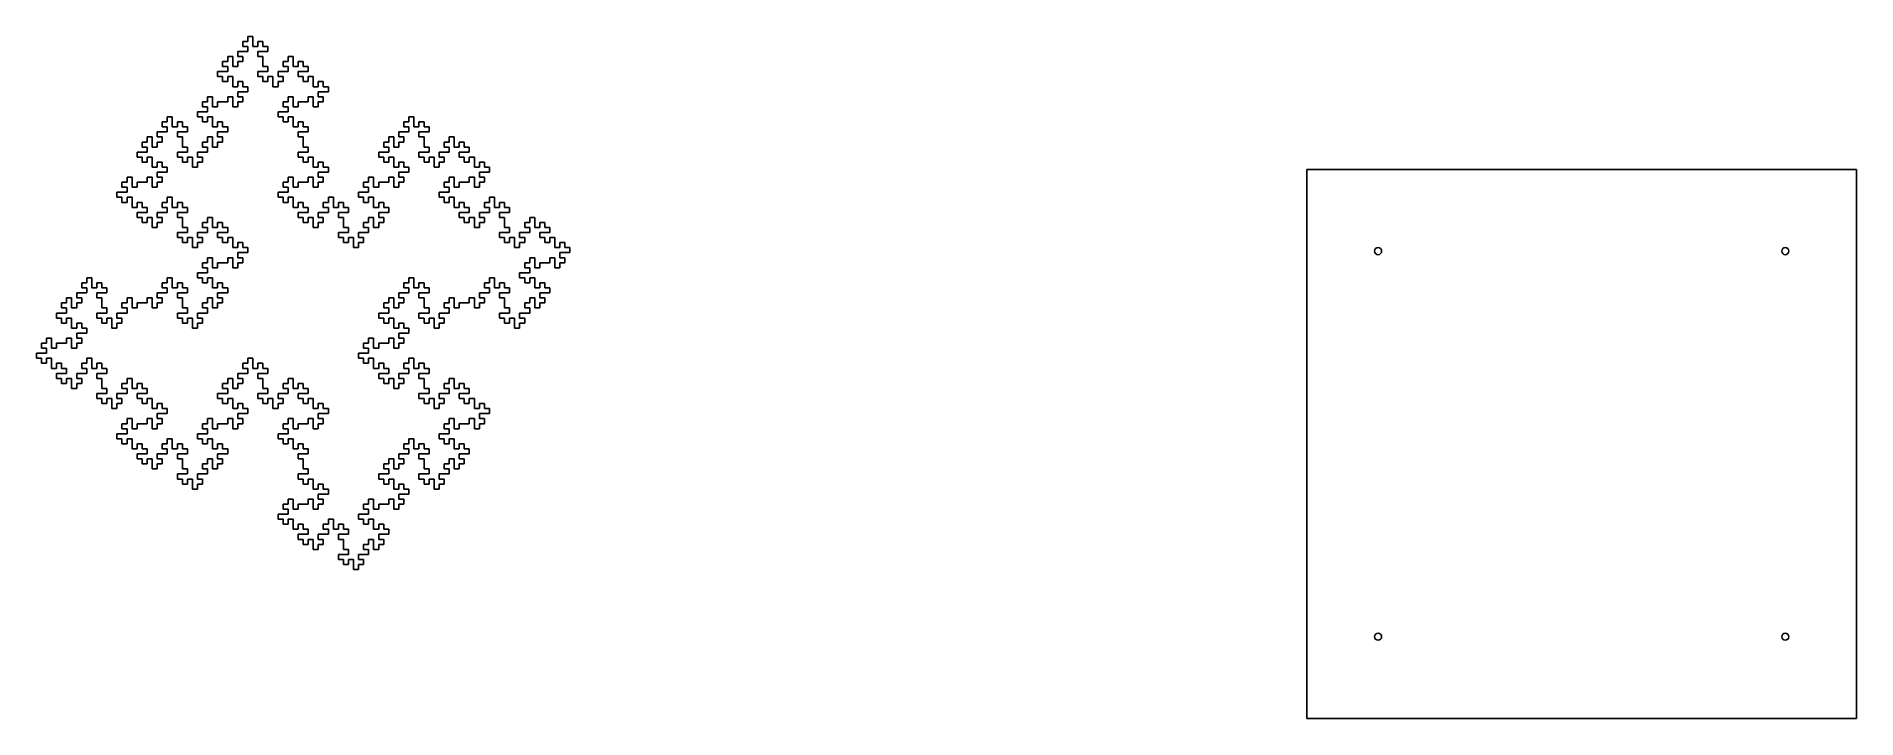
# Model space of a CAD drawing. Extents: x -442 to 211, y 60 to 305.
import ezdxf

# ---------------------------------------------------------------- set-up
doc = ezdxf.new("R2010")
doc.units = 0

msp = doc.modelspace()

# ---------------------------------------------------------------- linework, layer by layer
at = {"layer": 'Layer 1'}
for p, q in [((-368.357, 301.137), (-368.357, 302.943)), ((-368.357, 302.943), (-366.552, 302.943)), ((-366.552, 301.137), (-368.357, 301.137)), ((-366.552, 302.943), (-366.552, 304.749)), ((-366.552, 304.749), (-364.746, 304.749)), ((-366.552, 299.331), (-366.552, 301.137)), ((-364.746, 304.749), (-364.746, 302.943)), ((-364.746, 302.943), (-364.746, 301.137)), ((-364.746, 301.137), (-362.94, 301.137)), ((-362.94, 301.137), (-362.94, 302.943)), ((-362.94, 302.943), (-361.134, 302.943)), ((-361.134, 302.943), (-361.134, 301.137)), ((-361.134, 301.137), (-359.328, 301.137)), ((-359.328, 301.137), (-359.328, 299.331)), ((-375.581, 293.913), (-375.581, 295.719)), ((-375.581, 295.719), (-373.775, 295.719)), ((-373.775, 293.913), (-375.581, 293.913)), ((-373.775, 295.719), (-373.775, 297.525)), ((-373.775, 297.525), (-371.969, 297.525)), ((-373.775, 292.108), (-373.775, 293.913)), ((-371.969, 297.525), (-371.969, 295.719)), ((-371.969, 295.719), (-371.969, 293.913)), ((-371.969, 293.913), (-370.163, 293.913)), ((-370.163, 297.525), (-370.163, 299.331)), ((-370.163, 299.331), (-368.357, 299.331)), ((-368.357, 297.525), (-370.163, 297.525)), ((-370.163, 293.913), (-370.163, 295.719)), ((-370.163, 295.719), (-368.357, 295.719)), ((-368.357, 299.331), (-366.552, 299.331)), ((-368.357, 295.719), (-368.357, 297.525)), ((-361.134, 299.331), (-362.94, 299.331)), ((-362.94, 299.331), (-362.94, 297.525)), ((-362.94, 297.525), (-361.134, 297.525)), ((-359.328, 299.331), (-361.134, 299.331)), ((-361.134, 297.525), (-361.134, 295.719)), ((-361.134, 295.719), (-361.134, 293.913)), ((-361.134, 293.913), (-359.328, 293.913)), ((-359.328, 293.913), (-359.328, 292.108)), ((-353.911, 293.913), (-353.911, 295.719)), ((-353.911, 295.719), (-352.105, 295.719)), ((-352.105, 293.913), (-353.911, 293.913)), ((-352.105, 295.719), (-352.105, 297.525)), ((-352.105, 297.525), (-350.299, 297.525)), ((-352.105, 292.108), (-352.105, 293.913)), ((-350.299, 297.525), (-350.299, 295.719)), ((-350.299, 295.719), (-350.299, 293.913)), ((-350.299, 293.913), (-348.493, 293.913)), ((-348.493, 293.913), (-348.493, 295.719)), ((-348.493, 295.719), (-346.687, 295.719)), ((-346.687, 295.719), (-346.687, 293.913)), ((-346.687, 293.913), (-344.881, 293.913)), ((-344.881, 293.913), (-344.881, 292.108)), ((-377.387, 290.302), (-377.387, 292.108)), ((-377.387, 292.108), (-375.581, 292.108)), ((-375.581, 290.302), (-377.387, 290.302)), ((-375.581, 292.108), (-373.775, 292.108)), ((-375.581, 288.496), (-375.581, 290.302)), ((-373.775, 288.496), (-375.581, 288.496)), ((-371.969, 290.302), (-373.775, 290.302)), ((-373.775, 290.302), (-373.775, 288.496)), ((-371.969, 288.496), (-371.969, 290.302)), ((-371.969, 286.69), (-371.969, 288.496)), ((-368.357, 288.496), (-370.163, 288.496)), ((-370.163, 288.496), (-370.163, 286.69)), ((-368.357, 286.69), (-368.357, 288.496)), ((-361.134, 292.108), (-362.94, 292.108)), ((-362.94, 292.108), (-362.94, 290.302)), ((-362.94, 290.302), (-361.134, 290.302)), ((-359.328, 292.108), (-361.134, 292.108)), ((-361.134, 290.302), (-361.134, 288.496)), ((-361.134, 288.496), (-359.328, 288.496)), ((-359.328, 288.496), (-359.328, 290.302)), ((-359.328, 290.302), (-357.522, 290.302)), ((-357.522, 290.302), (-357.522, 288.496)), ((-357.522, 288.496), (-357.522, 286.69)), ((-355.716, 290.302), (-355.716, 292.108)), ((-355.716, 292.108), (-353.911, 292.108)), ((-353.911, 290.302), (-355.716, 290.302)), ((-355.716, 286.69), (-355.716, 288.496)), ((-355.716, 288.496), (-353.911, 288.496)), ((-353.911, 292.108), (-352.105, 292.108)), ((-353.911, 288.496), (-353.911, 290.302)), ((-346.687, 292.108), (-348.493, 292.108)), ((-348.493, 292.108), (-348.493, 290.302)), ((-348.493, 290.302), (-346.687, 290.302)), ((-344.881, 292.108), (-346.687, 292.108)), ((-346.687, 290.302), (-346.687, 288.496)), ((-346.687, 288.496), (-344.881, 288.496)), ((-344.881, 288.496), (-344.881, 290.302)), ((-344.881, 290.302), (-343.075, 290.302)), ((-343.075, 290.302), (-343.075, 288.496)), ((-343.075, 288.496), (-343.075, 286.69)), ((-341.269, 286.69), (-341.269, 288.496)), ((-341.269, 288.496), (-339.464, 288.496)), ((-339.464, 288.496), (-339.464, 286.69)), ((-382.804, 279.467), (-382.804, 281.272)), ((-382.804, 281.272), (-380.999, 281.272)), ((-380.999, 281.272), (-380.999, 283.078)), ((-380.999, 283.078), (-379.193, 283.078)), ((-379.193, 283.078), (-379.193, 281.272)), ((-379.193, 281.272), (-379.193, 279.467)), ((-377.387, 279.467), (-377.387, 281.272)), ((-377.387, 281.272), (-375.581, 281.272)), ((-375.581, 281.272), (-373.775, 281.272)), ((-373.775, 281.272), (-373.775, 283.078)), ((-373.775, 283.078), (-371.969, 283.078)), ((-370.163, 286.69), (-371.969, 286.69)), ((-371.969, 283.078), (-371.969, 281.272)), ((-371.969, 281.272), (-371.969, 279.467)), ((-370.163, 283.078), (-370.163, 284.884)), ((-370.163, 284.884), (-368.357, 284.884)), ((-368.357, 283.078), (-370.163, 283.078)), ((-370.163, 279.467), (-370.163, 281.272)), ((-370.163, 281.272), (-368.357, 281.272)), ((-366.552, 286.69), (-368.357, 286.69)), ((-368.357, 284.884), (-366.552, 284.884)), ((-368.357, 281.272), (-368.357, 283.078)), ((-366.552, 284.884), (-366.552, 286.69)), ((-357.522, 286.69), (-355.716, 286.69)), ((-352.105, 281.272), (-353.911, 281.272)), ((-353.911, 281.272), (-353.911, 279.467)), ((-350.299, 283.078), (-352.105, 283.078)), ((-352.105, 283.078), (-352.105, 281.272)), ((-350.299, 281.272), (-350.299, 283.078)), ((-350.299, 279.467), (-350.299, 281.272)), ((-346.687, 281.272), (-348.493, 281.272)), ((-348.493, 281.272), (-348.493, 279.467)), ((-344.881, 281.272), (-346.687, 281.272)), ((-343.075, 283.078), (-344.881, 283.078)), ((-344.881, 283.078), (-344.881, 281.272)), ((-343.075, 286.69), (-341.269, 286.69)), ((-343.075, 281.272), (-343.075, 283.078)), ((-343.075, 279.467), (-343.075, 281.272)), ((-339.464, 284.884), (-341.269, 284.884)), ((-341.269, 284.884), (-341.269, 283.078)), ((-341.269, 283.078), (-339.464, 283.078)), ((-339.464, 281.272), (-341.269, 281.272)), ((-341.269, 281.272), (-341.269, 279.467)), ((-339.464, 286.69), (-337.658, 286.69)), ((-337.658, 284.884), (-339.464, 284.884)), ((-339.464, 283.078), (-339.464, 281.272)), ((-337.658, 286.69), (-337.658, 284.884)), ((-395.446, 274.049), (-395.446, 275.855)), ((-395.446, 275.855), (-393.64, 275.855)), ((-393.64, 275.855), (-393.64, 274.049)), ((-384.61, 275.855), (-384.61, 277.661)), ((-384.61, 277.661), (-382.804, 277.661)), ((-382.804, 275.855), (-384.61, 275.855)), ((-380.999, 279.467), (-382.804, 279.467)), ((-382.804, 277.661), (-380.999, 277.661)), ((-382.804, 274.049), (-382.804, 275.855)), ((-380.999, 277.661), (-380.999, 279.467)), ((-379.193, 275.855), (-380.999, 275.855)), ((-380.999, 275.855), (-380.999, 274.049)), ((-379.193, 279.467), (-377.387, 279.467)), ((-379.193, 274.049), (-379.193, 275.855)), ((-371.969, 279.467), (-370.163, 279.467)), ((-353.911, 277.661), (-355.716, 277.661)), ((-355.716, 277.661), (-355.716, 275.855)), ((-355.716, 275.855), (-353.911, 275.855)), ((-353.911, 279.467), (-352.105, 279.467)), ((-352.105, 277.661), (-353.911, 277.661)), ((-353.911, 275.855), (-353.911, 274.049)), ((-352.105, 279.467), (-352.105, 277.661)), ((-352.105, 274.049), (-352.105, 275.855)), ((-352.105, 275.855), (-350.299, 275.855)), ((-348.493, 279.467), (-350.299, 279.467)), ((-350.299, 275.855), (-350.299, 274.049)), ((-341.269, 279.467), (-343.075, 279.467)), ((-308.764, 274.049), (-308.764, 275.855)), ((-308.764, 275.855), (-306.958, 275.855)), ((-306.958, 275.855), (-306.958, 274.049)), ((-402.669, 266.825), (-402.669, 268.631)), ((-402.669, 268.631), (-400.863, 268.631)), ((-400.863, 268.631), (-400.863, 266.825)), ((-399.057, 268.631), (-399.057, 270.437)), ((-399.057, 270.437), (-397.251, 270.437)), ((-397.251, 268.631), (-399.057, 268.631)), ((-397.251, 272.243), (-397.251, 274.049)), ((-397.251, 274.049), (-395.446, 274.049)), ((-395.446, 272.243), (-397.251, 272.243)), ((-397.251, 270.437), (-395.446, 270.437)), ((-397.251, 266.825), (-397.251, 268.631)), ((-395.446, 270.437), (-395.446, 272.243)), ((-393.64, 274.049), (-393.64, 272.243)), ((-393.64, 272.243), (-391.834, 272.243)), ((-391.834, 272.243), (-391.834, 274.049)), ((-391.834, 274.049), (-390.028, 274.049)), ((-390.028, 270.437), (-391.834, 270.437)), ((-391.834, 270.437), (-391.834, 268.631)), ((-391.834, 268.631), (-390.028, 268.631)), ((-390.028, 274.049), (-390.028, 272.243)), ((-390.028, 272.243), (-388.222, 272.243)), ((-388.222, 270.437), (-390.028, 270.437)), ((-390.028, 268.631), (-390.028, 266.825)), ((-388.222, 272.243), (-388.222, 270.437)), ((-380.999, 274.049), (-382.804, 274.049)), ((-380.999, 266.825), (-380.999, 268.631)), ((-380.999, 268.631), (-379.193, 268.631)), ((-379.193, 272.243), (-379.193, 274.049)), ((-377.387, 272.243), (-379.193, 272.243)), ((-379.193, 268.631), (-379.193, 266.825)), ((-375.581, 274.049), (-377.387, 274.049)), ((-377.387, 274.049), (-377.387, 272.243)), ((-377.387, 268.631), (-377.387, 270.437)), ((-377.387, 270.437), (-375.581, 270.437)), ((-375.581, 268.631), (-377.387, 268.631)), ((-375.581, 272.243), (-375.581, 274.049)), ((-373.775, 272.243), (-375.581, 272.243)), ((-375.581, 270.437), (-373.775, 270.437)), ((-375.581, 266.825), (-375.581, 268.631)), ((-373.775, 270.437), (-373.775, 272.243)), ((-353.911, 274.049), (-352.105, 274.049)), ((-350.299, 274.049), (-350.299, 272.243)), ((-350.299, 272.243), (-348.493, 272.243)), ((-348.493, 272.243), (-348.493, 274.049)), ((-348.493, 274.049), (-346.687, 274.049)), ((-346.687, 270.437), (-348.493, 270.437)), ((-348.493, 270.437), (-348.493, 268.631)), ((-348.493, 268.631), (-346.687, 268.631)), ((-346.687, 274.049), (-346.687, 272.243)), ((-346.687, 272.243), (-344.881, 272.243)), ((-344.881, 270.437), (-346.687, 270.437)), ((-346.687, 268.631), (-346.687, 266.825)), ((-344.881, 272.243), (-344.881, 270.437)), ((-315.987, 266.825), (-315.987, 268.631)), ((-315.987, 268.631), (-314.181, 268.631)), ((-314.181, 268.631), (-314.181, 266.825)), ((-312.376, 268.631), (-312.376, 270.437)), ((-312.376, 270.437), (-310.57, 270.437)), ((-310.57, 268.631), (-312.376, 268.631)), ((-310.57, 272.243), (-310.57, 274.049)), ((-310.57, 274.049), (-308.764, 274.049)), ((-308.764, 272.243), (-310.57, 272.243)), ((-310.57, 270.437), (-308.764, 270.437)), ((-310.57, 266.825), (-310.57, 268.631)), ((-308.764, 270.437), (-308.764, 272.243)), ((-306.958, 274.049), (-306.958, 272.243)), ((-306.958, 272.243), (-305.152, 272.243)), ((-305.152, 272.243), (-305.152, 274.049)), ((-305.152, 274.049), (-303.346, 274.049)), ((-303.346, 270.437), (-305.152, 270.437)), ((-305.152, 270.437), (-305.152, 268.631)), ((-305.152, 268.631), (-303.346, 268.631)), ((-303.346, 274.049), (-303.346, 272.243)), ((-303.346, 272.243), (-301.54, 272.243)), ((-301.54, 270.437), (-303.346, 270.437)), ((-303.346, 268.631), (-303.346, 266.825)), ((-301.54, 272.243), (-301.54, 270.437)), ((-294.317, 266.825), (-294.317, 268.631)), ((-294.317, 268.631), (-292.511, 268.631)), ((-292.511, 268.631), (-292.511, 266.825)), ((-406.281, 261.408), (-406.281, 263.214)), ((-406.281, 263.214), (-404.475, 263.214)), ((-404.475, 261.408), (-406.281, 261.408)), ((-404.475, 265.02), (-404.475, 266.825)), ((-404.475, 266.825), (-402.669, 266.825)), ((-402.669, 265.02), (-404.475, 265.02)), ((-404.475, 263.214), (-402.669, 263.214)), ((-404.475, 259.602), (-404.475, 261.408)), ((-402.669, 263.214), (-402.669, 265.02)), ((-400.863, 261.408), (-402.669, 261.408)), ((-402.669, 261.408), (-402.669, 259.602)), ((-400.863, 266.825), (-400.863, 265.02)), ((-400.863, 265.02), (-399.057, 265.02)), ((-400.863, 259.602), (-400.863, 261.408)), ((-399.057, 265.02), (-399.057, 266.825)), ((-399.057, 266.825), (-397.251, 266.825)), ((-390.028, 263.214), (-391.834, 263.214)), ((-391.834, 263.214), (-391.834, 261.408)), ((-391.834, 261.408), (-390.028, 261.408)), ((-390.028, 266.825), (-390.028, 265.02)), ((-390.028, 265.02), (-388.222, 265.02)), ((-388.222, 263.214), (-390.028, 263.214)), ((-390.028, 261.408), (-390.028, 259.602)), ((-388.222, 265.02), (-388.222, 263.214)), ((-388.222, 259.602), (-388.222, 261.408)), ((-388.222, 261.408), (-386.416, 261.408)), ((-386.416, 261.408), (-386.416, 259.602)), ((-384.61, 261.408), (-384.61, 263.214)), ((-384.61, 263.214), (-382.804, 263.214)), ((-382.804, 261.408), (-384.61, 261.408)), ((-382.804, 265.02), (-382.804, 266.825)), ((-382.804, 266.825), (-380.999, 266.825)), ((-380.999, 265.02), (-382.804, 265.02)), ((-382.804, 263.214), (-380.999, 263.214)), ((-382.804, 259.602), (-382.804, 261.408)), ((-380.999, 263.214), (-380.999, 265.02)), ((-379.193, 266.825), (-379.193, 265.02)), ((-379.193, 265.02), (-377.387, 265.02)), ((-377.387, 265.02), (-377.387, 266.825)), ((-377.387, 266.825), (-375.581, 266.825)), ((-346.687, 263.214), (-348.493, 263.214)), ((-348.493, 263.214), (-348.493, 261.408)), ((-348.493, 261.408), (-346.687, 261.408)), ((-346.687, 266.825), (-346.687, 265.02)), ((-346.687, 265.02), (-344.881, 265.02)), ((-344.881, 263.214), (-346.687, 263.214)), ((-346.687, 261.408), (-346.687, 259.602)), ((-344.881, 265.02), (-344.881, 263.214)), ((-344.881, 259.602), (-344.881, 261.408)), ((-344.881, 261.408), (-343.075, 261.408)), ((-343.075, 261.408), (-343.075, 259.602)), ((-319.599, 261.408), (-319.599, 263.214)), ((-319.599, 263.214), (-317.793, 263.214)), ((-317.793, 261.408), (-319.599, 261.408)), ((-317.793, 265.02), (-317.793, 266.825)), ((-317.793, 266.825), (-315.987, 266.825)), ((-315.987, 265.02), (-317.793, 265.02)), ((-317.793, 263.214), (-315.987, 263.214)), ((-317.793, 259.602), (-317.793, 261.408)), ((-315.987, 263.214), (-315.987, 265.02)), ((-314.181, 261.408), (-315.987, 261.408)), ((-315.987, 261.408), (-315.987, 259.602)), ((-314.181, 266.825), (-314.181, 265.02)), ((-314.181, 265.02), (-312.376, 265.02)), ((-314.181, 259.602), (-314.181, 261.408)), ((-312.376, 265.02), (-312.376, 266.825)), ((-312.376, 266.825), (-310.57, 266.825)), ((-303.346, 263.214), (-305.152, 263.214)), ((-305.152, 263.214), (-305.152, 261.408)), ((-305.152, 261.408), (-303.346, 261.408)), ((-303.346, 266.825), (-303.346, 265.02)), ((-303.346, 265.02), (-301.54, 265.02)), ((-301.54, 263.214), (-303.346, 263.214)), ((-303.346, 261.408), (-303.346, 259.602)), ((-301.54, 265.02), (-301.54, 263.214)), ((-301.54, 259.602), (-301.54, 261.408)), ((-301.54, 261.408), (-299.734, 261.408)), ((-299.734, 261.408), (-299.734, 259.602)), ((-297.929, 261.408), (-297.929, 263.214)), ((-297.929, 263.214), (-296.123, 263.214)), ((-296.123, 261.408), (-297.929, 261.408)), ((-296.123, 265.02), (-296.123, 266.825)), ((-296.123, 266.825), (-294.317, 266.825)), ((-294.317, 265.02), (-296.123, 265.02)), ((-296.123, 263.214), (-294.317, 263.214)), ((-296.123, 259.602), (-296.123, 261.408)), ((-294.317, 263.214), (-294.317, 265.02)), ((-292.511, 266.825), (-292.511, 265.02)), ((-292.511, 265.02), (-290.705, 265.02)), ((-290.705, 265.02), (-290.705, 266.825)), ((-290.705, 266.825), (-288.899, 266.825)), ((-288.899, 263.214), (-290.705, 263.214)), ((-290.705, 263.214), (-290.705, 261.408)), ((-290.705, 261.408), (-288.899, 261.408)), ((-288.899, 266.825), (-288.899, 265.02)), ((-288.899, 265.02), (-287.093, 265.02)), ((-287.093, 263.214), (-288.899, 263.214)), ((-288.899, 261.408), (-288.899, 259.602)), ((-287.093, 265.02), (-287.093, 263.214)), ((-287.093, 259.602), (-287.093, 261.408)), ((-287.093, 261.408), (-285.288, 261.408)), ((-285.288, 261.408), (-285.288, 259.602)), ((-402.669, 259.602), (-404.475, 259.602)), ((-400.863, 257.796), (-400.863, 259.602)), ((-399.057, 257.796), (-400.863, 257.796)), ((-397.251, 259.602), (-399.057, 259.602)), ((-399.057, 259.602), (-399.057, 257.796)), ((-399.057, 254.184), (-399.057, 255.99)), ((-399.057, 255.99), (-397.251, 255.99)), ((-397.251, 257.796), (-397.251, 259.602)), ((-395.446, 257.796), (-397.251, 257.796)), ((-397.251, 255.99), (-395.446, 255.99)), ((-395.446, 255.99), (-395.446, 257.796)), ((-390.028, 259.602), (-388.222, 259.602)), ((-386.416, 259.602), (-386.416, 257.796)), ((-386.416, 257.796), (-384.61, 257.796)), ((-384.61, 257.796), (-384.61, 259.602)), ((-384.61, 259.602), (-382.804, 259.602)), ((-346.687, 259.602), (-344.881, 259.602)), ((-343.075, 259.602), (-343.075, 257.796)), ((-343.075, 257.796), (-341.269, 257.796)), ((-341.269, 257.796), (-341.269, 259.602)), ((-341.269, 259.602), (-339.464, 259.602)), ((-339.464, 255.99), (-341.269, 255.99)), ((-341.269, 255.99), (-341.269, 254.184)), ((-339.464, 259.602), (-339.464, 257.796)), ((-339.464, 257.796), (-337.658, 257.796)), ((-337.658, 255.99), (-339.464, 255.99)), ((-337.658, 257.796), (-337.658, 255.99)), ((-315.987, 259.602), (-317.793, 259.602)), ((-314.181, 257.796), (-314.181, 259.602)), ((-312.376, 257.796), (-314.181, 257.796)), ((-310.57, 259.602), (-312.376, 259.602)), ((-312.376, 259.602), (-312.376, 257.796)), ((-312.376, 254.184), (-312.376, 255.99)), ((-312.376, 255.99), (-310.57, 255.99)), ((-310.57, 257.796), (-310.57, 259.602)), ((-308.764, 257.796), (-310.57, 257.796)), ((-310.57, 255.99), (-308.764, 255.99)), ((-308.764, 255.99), (-308.764, 257.796)), ((-303.346, 259.602), (-301.54, 259.602)), ((-299.734, 259.602), (-299.734, 257.796)), ((-299.734, 257.796), (-297.929, 257.796)), ((-297.929, 257.796), (-297.929, 259.602)), ((-297.929, 259.602), (-296.123, 259.602)), ((-288.899, 259.602), (-287.093, 259.602)), ((-285.288, 259.602), (-285.288, 257.796)), ((-285.288, 257.796), (-283.482, 257.796)), ((-283.482, 257.796), (-283.482, 259.602)), ((-283.482, 259.602), (-281.676, 259.602)), ((-281.676, 255.99), (-283.482, 255.99)), ((-283.482, 255.99), (-283.482, 254.184)), ((-281.676, 259.602), (-281.676, 257.796)), ((-281.676, 257.796), (-279.87, 257.796)), ((-279.87, 255.99), (-281.676, 255.99)), ((-279.87, 257.796), (-279.87, 255.99)), ((13.4016, 256.998), (210.598, 256.998)), ((13.4016, 59.8018), (13.4016, 256.998)), ((210.598, 256.998), (210.598, 59.8018)), ((-413.504, 246.961), (-413.504, 248.767)), ((-413.504, 248.767), (-411.698, 248.767)), ((-411.698, 250.573), (-411.698, 252.379)), ((-411.698, 252.379), (-409.892, 252.379)), ((-409.892, 250.573), (-411.698, 250.573)), ((-411.698, 248.767), (-409.892, 248.767)), ((-409.892, 252.379), (-409.892, 254.184)), ((-409.892, 254.184), (-408.087, 254.184)), ((-409.892, 248.767), (-409.892, 250.573)), ((-408.087, 254.184), (-408.087, 252.379)), ((-408.087, 252.379), (-408.087, 250.573)), ((-408.087, 250.573), (-406.281, 250.573)), ((-406.281, 250.573), (-406.281, 252.379)), ((-406.281, 252.379), (-404.475, 252.379)), ((-404.475, 252.379), (-402.669, 252.379)), ((-402.669, 252.379), (-402.669, 254.184)), ((-402.669, 254.184), (-400.863, 254.184)), ((-400.863, 254.184), (-400.863, 252.379)), ((-400.863, 252.379), (-400.863, 250.573)), ((-400.863, 250.573), (-399.057, 250.573)), ((-397.251, 254.184), (-399.057, 254.184)), ((-399.057, 250.573), (-399.057, 252.379)), ((-399.057, 252.379), (-397.251, 252.379)), ((-397.251, 252.379), (-397.251, 254.184)), ((-353.911, 248.767), (-355.716, 248.767)), ((-355.716, 248.767), (-355.716, 246.961)), ((-352.105, 252.379), (-353.911, 252.379)), ((-353.911, 252.379), (-353.911, 250.573)), ((-353.911, 250.573), (-352.105, 250.573)), ((-352.105, 248.767), (-353.911, 248.767)), ((-350.299, 254.184), (-352.105, 254.184)), ((-352.105, 254.184), (-352.105, 252.379)), ((-352.105, 250.573), (-352.105, 248.767)), ((-350.299, 252.379), (-350.299, 254.184)), ((-350.299, 250.573), (-350.299, 252.379)), ((-348.493, 250.573), (-350.299, 250.573)), ((-346.687, 252.379), (-348.493, 252.379)), ((-348.493, 252.379), (-348.493, 250.573)), ((-344.881, 252.379), (-346.687, 252.379)), ((-343.075, 254.184), (-344.881, 254.184)), ((-344.881, 254.184), (-344.881, 252.379)), ((-343.075, 252.379), (-343.075, 254.184)), ((-343.075, 250.573), (-343.075, 252.379)), ((-341.269, 250.573), (-343.075, 250.573)), ((-341.269, 254.184), (-339.464, 254.184)), ((-339.464, 252.379), (-341.269, 252.379)), ((-341.269, 252.379), (-341.269, 250.573)), ((-339.464, 254.184), (-339.464, 252.379)), ((-326.823, 246.961), (-326.823, 248.767)), ((-326.823, 248.767), (-325.017, 248.767)), ((-325.017, 250.573), (-325.017, 252.379)), ((-325.017, 252.379), (-323.211, 252.379)), ((-323.211, 250.573), (-325.017, 250.573)), ((-325.017, 248.767), (-323.211, 248.767)), ((-323.211, 252.379), (-323.211, 254.184)), ((-323.211, 254.184), (-321.405, 254.184)), ((-323.211, 248.767), (-323.211, 250.573)), ((-321.405, 254.184), (-321.405, 252.379)), ((-321.405, 252.379), (-321.405, 250.573)), ((-321.405, 250.573), (-319.599, 250.573)), ((-319.599, 250.573), (-319.599, 252.379)), ((-319.599, 252.379), (-317.793, 252.379)), ((-317.793, 252.379), (-315.987, 252.379)), ((-315.987, 252.379), (-315.987, 254.184)), ((-315.987, 254.184), (-314.181, 254.184)), ((-314.181, 254.184), (-314.181, 252.379)), ((-314.181, 252.379), (-314.181, 250.573)), ((-314.181, 250.573), (-312.376, 250.573)), ((-310.57, 254.184), (-312.376, 254.184)), ((-312.376, 250.573), (-312.376, 252.379)), ((-312.376, 252.379), (-310.57, 252.379)), ((-310.57, 252.379), (-310.57, 254.184)), ((-296.123, 248.767), (-297.929, 248.767)), ((-297.929, 248.767), (-297.929, 246.961)), ((-294.317, 252.379), (-296.123, 252.379)), ((-296.123, 252.379), (-296.123, 250.573)), ((-296.123, 250.573), (-294.317, 250.573)), ((-294.317, 248.767), (-296.123, 248.767)), ((-292.511, 254.184), (-294.317, 254.184)), ((-294.317, 254.184), (-294.317, 252.379)), ((-294.317, 250.573), (-294.317, 248.767)), ((-292.511, 252.379), (-292.511, 254.184)), ((-292.511, 250.573), (-292.511, 252.379)), ((-290.705, 250.573), (-292.511, 250.573)), ((-288.899, 252.379), (-290.705, 252.379)), ((-290.705, 252.379), (-290.705, 250.573)), ((-287.093, 252.379), (-288.899, 252.379)), ((-285.288, 254.184), (-287.093, 254.184)), ((-287.093, 254.184), (-287.093, 252.379)), ((-285.288, 252.379), (-285.288, 254.184)), ((-285.288, 250.573), (-285.288, 252.379)), ((-283.482, 250.573), (-285.288, 250.573)), ((-283.482, 254.184), (-281.676, 254.184)), ((-281.676, 252.379), (-283.482, 252.379)), ((-283.482, 252.379), (-283.482, 250.573)), ((-281.676, 254.184), (-281.676, 252.379)), ((-411.698, 246.961), (-413.504, 246.961)), ((-411.698, 245.155), (-411.698, 246.961)), ((-409.892, 245.155), (-411.698, 245.155)), ((-408.087, 246.961), (-409.892, 246.961)), ((-409.892, 246.961), (-409.892, 245.155)), ((-408.087, 245.155), (-408.087, 246.961)), ((-408.087, 243.349), (-408.087, 245.155)), ((-406.281, 243.349), (-408.087, 243.349)), ((-404.475, 245.155), (-406.281, 245.155)), ((-406.281, 245.155), (-406.281, 243.349)), ((-404.475, 243.349), (-404.475, 245.155)), ((-402.669, 243.349), (-404.475, 243.349)), ((-402.669, 241.543), (-402.669, 243.349)), ((-395.446, 245.155), (-397.251, 245.155)), ((-397.251, 245.155), (-397.251, 243.349)), ((-397.251, 243.349), (-395.446, 243.349)), ((-393.64, 246.961), (-395.446, 246.961)), ((-395.446, 246.961), (-395.446, 245.155)), ((-395.446, 243.349), (-395.446, 241.543)), ((-393.64, 245.155), (-393.64, 246.961)), ((-393.64, 243.349), (-393.64, 245.155)), ((-391.834, 243.349), (-393.64, 243.349)), ((-390.028, 245.155), (-391.834, 245.155)), ((-391.834, 245.155), (-391.834, 243.349)), ((-390.028, 243.349), (-390.028, 245.155)), ((-388.222, 243.349), (-390.028, 243.349)), ((-388.222, 241.543), (-388.222, 243.349)), ((-355.716, 246.961), (-353.911, 246.961)), ((-353.911, 246.961), (-353.911, 245.155)), ((-353.911, 245.155), (-352.105, 245.155)), ((-352.105, 245.155), (-352.105, 246.961)), ((-352.105, 246.961), (-350.299, 246.961)), ((-350.299, 246.961), (-350.299, 245.155)), ((-350.299, 245.155), (-350.299, 243.349)), ((-350.299, 243.349), (-348.493, 243.349)), ((-348.493, 243.349), (-348.493, 245.155)), ((-348.493, 245.155), (-346.687, 245.155)), ((-346.687, 245.155), (-346.687, 243.349)), ((-346.687, 243.349), (-344.881, 243.349)), ((-344.881, 243.349), (-344.881, 241.543)), ((-339.464, 243.349), (-339.464, 245.155)), ((-339.464, 245.155), (-337.658, 245.155)), ((-337.658, 243.349), (-339.464, 243.349)), ((-337.658, 245.155), (-337.658, 246.961)), ((-337.658, 246.961), (-335.852, 246.961)), ((-337.658, 241.543), (-337.658, 243.349)), ((-335.852, 246.961), (-335.852, 245.155)), ((-335.852, 245.155), (-335.852, 243.349)), ((-335.852, 243.349), (-334.046, 243.349)), ((-334.046, 243.349), (-334.046, 245.155)), ((-334.046, 245.155), (-332.24, 245.155)), ((-332.24, 245.155), (-332.24, 243.349)), ((-332.24, 243.349), (-330.434, 243.349)), ((-330.434, 243.349), (-330.434, 241.543)), ((-325.017, 246.961), (-326.823, 246.961)), ((-325.017, 245.155), (-325.017, 246.961)), ((-323.211, 245.155), (-325.017, 245.155)), ((-321.405, 246.961), (-323.211, 246.961)), ((-323.211, 246.961), (-323.211, 245.155)), ((-321.405, 245.155), (-321.405, 246.961)), ((-321.405, 243.349), (-321.405, 245.155)), ((-319.599, 243.349), (-321.405, 243.349)), ((-317.793, 245.155), (-319.599, 245.155)), ((-319.599, 245.155), (-319.599, 243.349)), ((-317.793, 243.349), (-317.793, 245.155)), ((-315.987, 243.349), (-317.793, 243.349)), ((-315.987, 241.543), (-315.987, 243.349)), ((-297.929, 246.961), (-296.123, 246.961)), ((-296.123, 246.961), (-296.123, 245.155)), ((-296.123, 245.155), (-294.317, 245.155)), ((-294.317, 245.155), (-294.317, 246.961)), ((-294.317, 246.961), (-292.511, 246.961)), ((-292.511, 246.961), (-292.511, 245.155)), ((-292.511, 245.155), (-292.511, 243.349)), ((-292.511, 243.349), (-290.705, 243.349)), ((-290.705, 243.349), (-290.705, 245.155)), ((-290.705, 245.155), (-288.899, 245.155)), ((-288.899, 245.155), (-288.899, 243.349)), ((-288.899, 243.349), (-287.093, 243.349)), ((-287.093, 243.349), (-287.093, 241.543)), ((-281.676, 243.349), (-281.676, 245.155)), ((-281.676, 245.155), (-279.87, 245.155)), ((-279.87, 243.349), (-281.676, 243.349)), ((-279.87, 245.155), (-279.87, 246.961)), ((-279.87, 246.961), (-278.064, 246.961)), ((-279.87, 241.543), (-279.87, 243.349)), ((-278.064, 246.961), (-278.064, 245.155)), ((-278.064, 245.155), (-278.064, 243.349)), ((-278.064, 243.349), (-276.258, 243.349)), ((-276.258, 243.349), (-276.258, 245.155)), ((-276.258, 245.155), (-274.452, 245.155)), ((-274.452, 245.155), (-274.452, 243.349)), ((-274.452, 243.349), (-272.646, 243.349)), ((-272.646, 243.349), (-272.646, 241.543)), ((-406.281, 239.737), (-406.281, 241.543)), ((-406.281, 241.543), (-404.475, 241.543)), ((-404.475, 239.737), (-406.281, 239.737)), ((-404.475, 241.543), (-402.669, 241.543)), ((-404.475, 237.932), (-404.475, 239.737)), ((-402.669, 237.932), (-404.475, 237.932)), ((-400.863, 239.737), (-402.669, 239.737)), ((-402.669, 239.737), (-402.669, 237.932)), ((-400.863, 237.932), (-400.863, 239.737)), ((-400.863, 236.126), (-400.863, 237.932)), ((-399.057, 236.126), (-400.863, 236.126)), ((-397.251, 241.543), (-399.057, 241.543)), ((-399.057, 241.543), (-399.057, 239.737)), ((-399.057, 239.737), (-397.251, 239.737)), ((-397.251, 237.932), (-399.057, 237.932)), ((-399.057, 237.932), (-399.057, 236.126)), ((-395.446, 241.543), (-397.251, 241.543)), ((-397.251, 239.737), (-397.251, 237.932)), ((-391.834, 239.737), (-391.834, 241.543)), ((-391.834, 241.543), (-390.028, 241.543)), ((-390.028, 239.737), (-391.834, 239.737)), ((-390.028, 241.543), (-388.222, 241.543)), ((-390.028, 237.932), (-390.028, 239.737)), ((-390.028, 236.126), (-390.028, 237.932)), ((-388.222, 236.126), (-390.028, 236.126)), ((-388.222, 234.32), (-388.222, 236.126)), ((-380.999, 237.932), (-382.804, 237.932)), ((-382.804, 237.932), (-382.804, 236.126)), ((-382.804, 236.126), (-380.999, 236.126)), ((-379.193, 239.737), (-380.999, 239.737)), ((-380.999, 239.737), (-380.999, 237.932)), ((-380.999, 236.126), (-380.999, 234.32)), ((-379.193, 237.932), (-379.193, 239.737)), ((-379.193, 236.126), (-379.193, 237.932)), ((-377.387, 236.126), (-379.193, 236.126)), ((-375.581, 237.932), (-377.387, 237.932)), ((-377.387, 237.932), (-377.387, 236.126)), ((-375.581, 236.126), (-375.581, 237.932)), ((-373.775, 236.126), (-375.581, 236.126)), ((-373.775, 234.32), (-373.775, 236.126)), ((-346.687, 241.543), (-348.493, 241.543)), ((-348.493, 241.543), (-348.493, 239.737)), ((-348.493, 239.737), (-346.687, 239.737)), ((-344.881, 241.543), (-346.687, 241.543)), ((-346.687, 239.737), (-346.687, 237.932)), ((-346.687, 237.932), (-344.881, 237.932)), ((-344.881, 237.932), (-344.881, 239.737)), ((-344.881, 239.737), (-343.075, 239.737)), ((-343.075, 239.737), (-343.075, 237.932)), ((-343.075, 237.932), (-343.075, 236.126)), ((-343.075, 236.126), (-341.269, 236.126)), ((-341.269, 239.737), (-341.269, 241.543)), ((-341.269, 241.543), (-339.464, 241.543)), ((-339.464, 239.737), (-341.269, 239.737)), ((-341.269, 236.126), (-341.269, 237.932)), ((-341.269, 237.932), (-339.464, 237.932)), ((-339.464, 241.543), (-337.658, 241.543)), ((-339.464, 237.932), (-339.464, 239.737)), ((-332.24, 241.543), (-334.046, 241.543)), ((-334.046, 241.543), (-334.046, 239.737)), ((-334.046, 239.737), (-332.24, 239.737)), ((-330.434, 241.543), (-332.24, 241.543)), ((-332.24, 239.737), (-332.24, 237.932)), ((-332.24, 237.932), (-332.24, 236.126)), ((-332.24, 236.126), (-330.434, 236.126)), ((-330.434, 236.126), (-330.434, 234.32)), ((-325.017, 236.126), (-325.017, 237.932)), ((-325.017, 237.932), (-323.211, 237.932)), ((-323.211, 236.126), (-325.017, 236.126)), ((-323.211, 237.932), (-323.211, 239.737)), ((-323.211, 239.737), (-321.405, 239.737)), ((-323.211, 234.32), (-323.211, 236.126)), ((-321.405, 239.737), (-321.405, 237.932)), ((-321.405, 237.932), (-321.405, 236.126)), ((-321.405, 236.126), (-319.599, 236.126)), ((-319.599, 239.737), (-319.599, 241.543)), ((-319.599, 241.543), (-317.793, 241.543)), ((-317.793, 239.737), (-319.599, 239.737)), ((-319.599, 236.126), (-319.599, 237.932)), ((-319.599, 237.932), (-317.793, 237.932)), ((-317.793, 241.543), (-315.987, 241.543)), ((-317.793, 237.932), (-317.793, 239.737)), ((-288.899, 241.543), (-290.705, 241.543)), ((-290.705, 241.543), (-290.705, 239.737)), ((-290.705, 239.737), (-288.899, 239.737)), ((-287.093, 241.543), (-288.899, 241.543)), ((-288.899, 239.737), (-288.899, 237.932)), ((-288.899, 237.932), (-287.093, 237.932)), ((-287.093, 237.932), (-287.093, 239.737)), ((-287.093, 239.737), (-285.288, 239.737)), ((-285.288, 239.737), (-285.288, 237.932)), ((-285.288, 237.932), (-285.288, 236.126)), ((-285.288, 236.126), (-283.482, 236.126)), ((-283.482, 239.737), (-283.482, 241.543)), ((-283.482, 241.543), (-281.676, 241.543)), ((-281.676, 239.737), (-283.482, 239.737)), ((-283.482, 236.126), (-283.482, 237.932)), ((-283.482, 237.932), (-281.676, 237.932)), ((-281.676, 241.543), (-279.87, 241.543)), ((-281.676, 237.932), (-281.676, 239.737)), ((-274.452, 241.543), (-276.258, 241.543)), ((-276.258, 241.543), (-276.258, 239.737)), ((-276.258, 239.737), (-274.452, 239.737)), ((-272.646, 241.543), (-274.452, 241.543)), ((-274.452, 239.737), (-274.452, 237.932)), ((-274.452, 237.932), (-274.452, 236.126)), ((-274.452, 236.126), (-272.646, 236.126)), ((-272.646, 236.126), (-272.646, 234.32)), ((-267.229, 236.126), (-267.229, 237.932)), ((-267.229, 237.932), (-265.423, 237.932)), ((-265.423, 236.126), (-267.229, 236.126)), ((-265.423, 237.932), (-265.423, 239.737)), ((-265.423, 239.737), (-263.617, 239.737)), ((-265.423, 234.32), (-265.423, 236.126)), ((-263.617, 239.737), (-263.617, 237.932)), ((-263.617, 237.932), (-263.617, 236.126)), ((-263.617, 236.126), (-261.811, 236.126)), ((-261.811, 236.126), (-261.811, 237.932)), ((-261.811, 237.932), (-260.005, 237.932)), ((-260.005, 237.932), (-260.005, 236.126)), ((-260.005, 236.126), (-258.199, 236.126)), ((-258.199, 236.126), (-258.199, 234.32)), ((-391.834, 232.514), (-391.834, 234.32)), ((-391.834, 234.32), (-390.028, 234.32)), ((-390.028, 232.514), (-391.834, 232.514)), ((-390.028, 234.32), (-388.222, 234.32)), ((-390.028, 230.708), (-390.028, 232.514)), ((-388.222, 230.708), (-390.028, 230.708)), ((-386.416, 232.514), (-388.222, 232.514)), ((-388.222, 232.514), (-388.222, 230.708)), ((-386.416, 230.708), (-386.416, 232.514)), ((-386.416, 228.902), (-386.416, 230.708)), ((-384.61, 228.902), (-386.416, 228.902)), ((-382.804, 234.32), (-384.61, 234.32)), ((-384.61, 234.32), (-384.61, 232.514)), ((-384.61, 232.514), (-382.804, 232.514)), ((-382.804, 230.708), (-384.61, 230.708)), ((-384.61, 230.708), (-384.61, 228.902)), ((-380.999, 234.32), (-382.804, 234.32)), ((-382.804, 232.514), (-382.804, 230.708)), ((-377.387, 232.514), (-377.387, 234.32)), ((-377.387, 234.32), (-375.581, 234.32)), ((-375.581, 232.514), (-377.387, 232.514)), ((-375.581, 234.32), (-373.775, 234.32)), ((-375.581, 230.708), (-375.581, 232.514)), ((-373.775, 230.708), (-375.581, 230.708)), ((-371.969, 232.514), (-373.775, 232.514)), ((-373.775, 232.514), (-373.775, 230.708)), ((-371.969, 230.708), (-371.969, 232.514)), ((-371.969, 228.902), (-371.969, 230.708)), ((-370.163, 228.902), (-371.969, 228.902)), ((-368.357, 230.708), (-370.163, 230.708)), ((-370.163, 230.708), (-370.163, 228.902)), ((-368.357, 228.902), (-368.357, 230.708)), ((-366.552, 228.902), (-368.357, 228.902)), ((-366.552, 227.096), (-366.552, 228.902)), ((-332.24, 234.32), (-334.046, 234.32)), ((-334.046, 234.32), (-334.046, 232.514)), ((-334.046, 232.514), (-332.24, 232.514)), ((-330.434, 234.32), (-332.24, 234.32)), ((-332.24, 232.514), (-332.24, 230.708)), ((-332.24, 230.708), (-330.434, 230.708)), ((-330.434, 230.708), (-330.434, 232.514)), ((-330.434, 232.514), (-328.628, 232.514)), ((-328.628, 232.514), (-328.628, 230.708)), ((-328.628, 230.708), (-328.628, 228.902)), ((-328.628, 228.902), (-326.823, 228.902)), ((-326.823, 232.514), (-326.823, 234.32)), ((-326.823, 234.32), (-325.017, 234.32)), ((-325.017, 232.514), (-326.823, 232.514)), ((-326.823, 228.902), (-326.823, 230.708)), ((-326.823, 230.708), (-325.017, 230.708)), ((-325.017, 234.32), (-323.211, 234.32)), ((-325.017, 230.708), (-325.017, 232.514)), ((-274.452, 234.32), (-276.258, 234.32)), ((-276.258, 234.32), (-276.258, 232.514)), ((-276.258, 232.514), (-274.452, 232.514)), ((-272.646, 234.32), (-274.452, 234.32)), ((-274.452, 232.514), (-274.452, 230.708)), ((-274.452, 230.708), (-272.646, 230.708)), ((-272.646, 230.708), (-272.646, 232.514)), ((-272.646, 232.514), (-270.841, 232.514)), ((-270.841, 232.514), (-270.841, 230.708)), ((-270.841, 230.708), (-270.841, 228.902)), ((-270.841, 228.902), (-269.035, 228.902)), ((-269.035, 232.514), (-269.035, 234.32)), ((-269.035, 234.32), (-267.229, 234.32)), ((-267.229, 232.514), (-269.035, 232.514)), ((-269.035, 228.902), (-269.035, 230.708)), ((-269.035, 230.708), (-267.229, 230.708)), ((-267.229, 234.32), (-265.423, 234.32)), ((-267.229, 230.708), (-267.229, 232.514)), ((-260.005, 234.32), (-261.811, 234.32)), ((-261.811, 234.32), (-261.811, 232.514)), ((-261.811, 232.514), (-260.005, 232.514)), ((-258.199, 234.32), (-260.005, 234.32)), ((-260.005, 232.514), (-260.005, 230.708)), ((-260.005, 230.708), (-258.199, 230.708)), ((-258.199, 230.708), (-258.199, 232.514)), ((-258.199, 232.514), (-256.394, 232.514)), ((-256.394, 232.514), (-256.394, 230.708)), ((-256.394, 230.708), (-256.394, 228.902)), ((-256.394, 228.902), (-254.588, 228.902)), ((-254.588, 228.902), (-254.588, 230.708)), ((-254.588, 230.708), (-252.782, 230.708)), ((-252.782, 230.708), (-252.782, 228.902)), ((-252.782, 228.902), (-250.976, 228.902)), ((-250.976, 228.902), (-250.976, 227.096)), ((38.054102, 228.533748), (38.464157, 228.807738)), ((38.464157, 228.807738), (38.94785, 228.90395)), ((38.94785, 228.90395), (39.431543, 228.807738)), ((39.431543, 228.807738), (39.841598, 228.533748)), ((184.113302, 228.533748), (184.523357, 228.807738)), ((184.523357, 228.807738), (185.00705, 228.90395)), ((185.00705, 228.90395), (185.490743, 228.807738)), ((185.490743, 228.807738), (185.900798, 228.533748)), ((-382.804, 221.679), (-382.804, 223.485)), ((-382.804, 223.485), (-380.999, 223.485)), ((-380.999, 223.485), (-380.999, 225.29)), ((-380.999, 225.29), (-379.193, 225.29)), ((-379.193, 225.29), (-379.193, 223.485)), ((-379.193, 223.485), (-379.193, 221.679)), ((-377.387, 221.679), (-377.387, 223.485)), ((-377.387, 223.485), (-375.581, 223.485)), ((-375.581, 223.485), (-373.775, 223.485)), ((-373.775, 223.485), (-373.775, 225.29)), ((-373.775, 225.29), (-371.969, 225.29)), ((-371.969, 225.29), (-371.969, 223.485)), ((-371.969, 223.485), (-371.969, 221.679)), ((-370.163, 225.29), (-370.163, 227.096)), ((-370.163, 227.096), (-368.357, 227.096)), ((-368.357, 225.29), (-370.163, 225.29)), ((-370.163, 221.679), (-370.163, 223.485)), ((-370.163, 223.485), (-368.357, 223.485)), ((-368.357, 227.096), (-366.552, 227.096)), ((-368.357, 223.485), (-368.357, 225.29)), ((-265.423, 223.485), (-267.229, 223.485)), ((-267.229, 223.485), (-267.229, 221.679)), ((-263.617, 225.29), (-265.423, 225.29)), ((-265.423, 225.29), (-265.423, 223.485)), ((-263.617, 223.485), (-263.617, 225.29)), ((-263.617, 221.679), (-263.617, 223.485)), ((-260.005, 223.485), (-261.811, 223.485)), ((-261.811, 223.485), (-261.811, 221.679)), ((-258.199, 223.485), (-260.005, 223.485)), ((-256.394, 225.29), (-258.199, 225.29)), ((-258.199, 225.29), (-258.199, 223.485)), ((-256.394, 223.485), (-256.394, 225.29)), ((-256.394, 221.679), (-256.394, 223.485)), ((-252.782, 227.096), (-254.588, 227.096)), ((-254.588, 227.096), (-254.588, 225.29)), ((-254.588, 225.29), (-252.782, 225.29)), ((-252.782, 223.485), (-254.588, 223.485)), ((-254.588, 223.485), (-254.588, 221.679)), ((-250.976, 227.096), (-252.782, 227.096)), ((-252.782, 225.29), (-252.782, 223.485)), ((37.6839, 227.64), (37.780112, 228.123693)), ((37.780112, 227.156307), (37.6839, 227.64)), ((37.780112, 228.123693), (38.054102, 228.533748)), ((38.054102, 226.746252), (37.780112, 227.156307)), ((38.464157, 226.472262), (38.054102, 226.746252)), ((38.94785, 226.37605), (38.464157, 226.472262)), ((39.431543, 226.472262), (38.94785, 226.37605)), ((39.841598, 226.746252), (39.431543, 226.472262)), ((39.841598, 228.533748), (40.115588, 228.123693)), ((40.115588, 227.156307), (39.841598, 226.746252)), ((40.115588, 228.123693), (40.2118, 227.64)), ((40.2118, 227.64), (40.115588, 227.156307)), ((40.2118, 227.64), (40.2118, 227.64)), ((183.7431, 227.64), (183.839312, 228.123693)), ((183.839312, 227.156307), (183.7431, 227.64)), ((183.839312, 228.123693), (184.113302, 228.533748)), ((184.113302, 226.746252), (183.839312, 227.156307)), ((184.523357, 226.472262), (184.113302, 226.746252)), ((185.00705, 226.37605), (184.523357, 226.472262)), ((185.490743, 226.472262), (185.00705, 226.37605)), ((185.900798, 226.746252), (185.490743, 226.472262)), ((185.900798, 228.533748), (186.174788, 228.123693)), ((186.174788, 227.156307), (185.900798, 226.746252)), ((186.174788, 228.123693), (186.271, 227.64)), ((186.271, 227.64), (186.174788, 227.156307)), ((186.271, 227.64), (186.271, 227.64)), ((-426.145, 214.455), (-426.145, 216.261)), ((-426.145, 216.261), (-424.339, 216.261)), ((-424.339, 216.261), (-424.339, 218.067)), ((-424.339, 218.067), (-422.534, 218.067)), ((-422.534, 218.067), (-422.534, 216.261)), ((-422.534, 216.261), (-422.534, 214.455)), ((-420.728, 214.455), (-420.728, 216.261)), ((-420.728, 216.261), (-418.922, 216.261)), ((-418.922, 216.261), (-418.922, 214.455)), ((-397.251, 214.455), (-397.251, 216.261)), ((-397.251, 216.261), (-395.446, 216.261)), ((-395.446, 216.261), (-395.446, 218.067)), ((-395.446, 218.067), (-393.64, 218.067)), ((-393.64, 218.067), (-393.64, 216.261)), ((-393.64, 216.261), (-393.64, 214.455)), ((-391.834, 214.455), (-391.834, 216.261)), ((-391.834, 216.261), (-390.028, 216.261)), ((-390.028, 216.261), (-390.028, 214.455)), ((-384.61, 218.067), (-384.61, 219.873)), ((-384.61, 219.873), (-382.804, 219.873)), ((-382.804, 218.067), (-384.61, 218.067)), ((-380.999, 221.679), (-382.804, 221.679)), ((-382.804, 219.873), (-380.999, 219.873)), ((-382.804, 216.261), (-382.804, 218.067)), ((-380.999, 216.261), (-382.804, 216.261)), ((-380.999, 219.873), (-380.999, 221.679)), ((-379.193, 218.067), (-380.999, 218.067)), ((-380.999, 218.067), (-380.999, 216.261)), ((-379.193, 221.679), (-377.387, 221.679)), ((-379.193, 216.261), (-379.193, 218.067)), ((-379.193, 214.455), (-379.193, 216.261)), ((-375.581, 216.261), (-377.387, 216.261)), ((-377.387, 216.261), (-377.387, 214.455)), ((-375.581, 214.455), (-375.581, 216.261)), ((-371.969, 221.679), (-370.163, 221.679)), ((-308.764, 216.261), (-310.57, 216.261)), ((-310.57, 216.261), (-310.57, 214.455)), ((-306.958, 218.067), (-308.764, 218.067)), ((-308.764, 218.067), (-308.764, 216.261)), ((-306.958, 216.261), (-306.958, 218.067)), ((-306.958, 214.455), (-306.958, 216.261)), ((-303.346, 216.261), (-305.152, 216.261)), ((-305.152, 216.261), (-305.152, 214.455)), ((-303.346, 214.455), (-303.346, 216.261)), ((-279.87, 216.261), (-281.676, 216.261)), ((-281.676, 216.261), (-281.676, 214.455)), ((-278.064, 218.067), (-279.87, 218.067)), ((-279.87, 218.067), (-279.87, 216.261)), ((-278.064, 216.261), (-278.064, 218.067)), ((-278.064, 214.455), (-278.064, 216.261)), ((-274.452, 216.261), (-276.258, 216.261)), ((-276.258, 216.261), (-276.258, 214.455)), ((-274.452, 214.455), (-274.452, 216.261)), ((-267.229, 219.873), (-269.035, 219.873)), ((-269.035, 219.873), (-269.035, 218.067)), ((-269.035, 218.067), (-267.229, 218.067)), ((-267.229, 221.679), (-265.423, 221.679)), ((-265.423, 219.873), (-267.229, 219.873)), ((-267.229, 218.067), (-267.229, 216.261)), ((-267.229, 216.261), (-265.423, 216.261)), ((-265.423, 221.679), (-265.423, 219.873)), ((-265.423, 216.261), (-265.423, 218.067)), ((-265.423, 218.067), (-263.617, 218.067)), ((-261.811, 221.679), (-263.617, 221.679)), ((-263.617, 218.067), (-263.617, 216.261)), ((-263.617, 216.261), (-263.617, 214.455)), ((-261.811, 214.455), (-261.811, 216.261)), ((-261.811, 216.261), (-260.005, 216.261)), ((-260.005, 216.261), (-260.005, 214.455)), ((-254.588, 221.679), (-256.394, 221.679)), ((-433.369, 207.232), (-433.369, 209.038)), ((-433.369, 209.038), (-431.563, 209.038)), ((-431.563, 209.038), (-431.563, 210.844)), ((-431.563, 210.844), (-429.757, 210.844)), ((-429.757, 210.844), (-429.757, 209.038)), ((-429.757, 209.038), (-429.757, 207.232)), ((-427.951, 210.844), (-427.951, 212.649)), ((-427.951, 212.649), (-426.145, 212.649)), ((-426.145, 210.844), (-427.951, 210.844)), ((-427.951, 207.232), (-427.951, 209.038)), ((-427.951, 209.038), (-426.145, 209.038)), ((-424.339, 214.455), (-426.145, 214.455)), ((-426.145, 212.649), (-424.339, 212.649)), ((-426.145, 209.038), (-426.145, 210.844)), ((-424.339, 212.649), (-424.339, 214.455)), ((-422.534, 214.455), (-420.728, 214.455)), ((-418.922, 212.649), (-420.728, 212.649)), ((-420.728, 212.649), (-420.728, 210.844)), ((-420.728, 210.844), (-418.922, 210.844)), ((-418.922, 214.455), (-417.116, 214.455)), ((-417.116, 212.649), (-418.922, 212.649)), ((-418.922, 210.844), (-418.922, 209.038)), ((-418.922, 209.038), (-418.922, 207.232)), ((-417.116, 214.455), (-417.116, 212.649)), ((-411.698, 207.232), (-411.698, 209.038)), ((-411.698, 209.038), (-409.892, 209.038)), ((-409.892, 209.038), (-409.892, 210.844)), ((-409.892, 210.844), (-408.087, 210.844)), ((-408.087, 210.844), (-408.087, 209.038)), ((-408.087, 209.038), (-408.087, 207.232)), ((-406.281, 207.232), (-406.281, 209.038)), ((-406.281, 209.038), (-404.475, 209.038)), ((-404.475, 209.038), (-402.669, 209.038)), ((-402.669, 209.038), (-402.669, 210.844)), ((-402.669, 210.844), (-400.863, 210.844)), ((-400.863, 210.844), (-400.863, 209.038)), ((-400.863, 209.038), (-400.863, 207.232)), ((-399.057, 210.844), (-399.057, 212.649)), ((-399.057, 212.649), (-397.251, 212.649)), ((-397.251, 210.844), (-399.057, 210.844)), ((-399.057, 207.232), (-399.057, 209.038)), ((-399.057, 209.038), (-397.251, 209.038)), ((-395.446, 214.455), (-397.251, 214.455)), ((-397.251, 212.649), (-395.446, 212.649)), ((-397.251, 209.038), (-397.251, 210.844)), ((-395.446, 212.649), (-395.446, 214.455)), ((-393.64, 214.455), (-391.834, 214.455)), ((-390.028, 212.649), (-391.834, 212.649)), ((-391.834, 212.649), (-391.834, 210.844)), ((-391.834, 210.844), (-390.028, 210.844)), ((-390.028, 214.455), (-388.222, 214.455)), ((-388.222, 212.649), (-390.028, 212.649)), ((-390.028, 210.844), (-390.028, 209.038)), ((-390.028, 209.038), (-390.028, 207.232)), ((-388.222, 214.455), (-388.222, 212.649)), ((-382.804, 207.232), (-382.804, 209.038)), ((-382.804, 209.038), (-380.999, 209.038)), ((-380.999, 209.038), (-380.999, 210.844)), ((-380.999, 210.844), (-379.193, 210.844)), ((-377.387, 214.455), (-379.193, 214.455)), ((-379.193, 210.844), (-379.193, 209.038)), ((-379.193, 209.038), (-379.193, 207.232)), ((-377.387, 210.844), (-377.387, 212.649)), ((-377.387, 212.649), (-375.581, 212.649)), ((-375.581, 210.844), (-377.387, 210.844)), ((-377.387, 207.232), (-377.387, 209.038)), ((-377.387, 209.038), (-375.581, 209.038)), ((-373.775, 214.455), (-375.581, 214.455)), ((-375.581, 212.649), (-373.775, 212.649)), ((-375.581, 209.038), (-375.581, 210.844)), ((-373.775, 212.649), (-373.775, 214.455)), ((-315.987, 209.038), (-317.793, 209.038)), ((-317.793, 209.038), (-317.793, 207.232)), ((-314.181, 210.844), (-315.987, 210.844)), ((-315.987, 210.844), (-315.987, 209.038)), ((-314.181, 209.038), (-314.181, 210.844)), ((-314.181, 207.232), (-314.181, 209.038)), ((-310.57, 212.649), (-312.376, 212.649)), ((-312.376, 212.649), (-312.376, 210.844)), ((-312.376, 210.844), (-310.57, 210.844)), ((-310.57, 209.038), (-312.376, 209.038)), ((-312.376, 209.038), (-312.376, 207.232)), ((-310.57, 214.455), (-308.764, 214.455)), ((-308.764, 212.649), (-310.57, 212.649)), ((-310.57, 210.844), (-310.57, 209.038)), ((-308.764, 214.455), (-308.764, 212.649)), ((-305.152, 214.455), (-306.958, 214.455)), ((-305.152, 210.844), (-305.152, 212.649)), ((-305.152, 212.649), (-303.346, 212.649)), ((-303.346, 210.844), (-305.152, 210.844)), ((-301.54, 214.455), (-303.346, 214.455)), ((-303.346, 212.649), (-301.54, 212.649)), ((-303.346, 209.038), (-303.346, 210.844)), ((-303.346, 207.232), (-303.346, 209.038)), ((-301.54, 212.649), (-301.54, 214.455)), ((-294.317, 209.038), (-296.123, 209.038)), ((-296.123, 209.038), (-296.123, 207.232)), ((-292.511, 210.844), (-294.317, 210.844)), ((-294.317, 210.844), (-294.317, 209.038)), ((-292.511, 209.038), (-292.511, 210.844)), ((-292.511, 207.232), (-292.511, 209.038)), ((-288.899, 209.038), (-290.705, 209.038)), ((-290.705, 209.038), (-290.705, 207.232)), ((-287.093, 209.038), (-288.899, 209.038)), ((-285.288, 210.844), (-287.093, 210.844)), ((-287.093, 210.844), (-287.093, 209.038)), ((-285.288, 209.038), (-285.288, 210.844)), ((-285.288, 207.232), (-285.288, 209.038)), ((-281.676, 212.649), (-283.482, 212.649)), ((-283.482, 212.649), (-283.482, 210.844)), ((-283.482, 210.844), (-281.676, 210.844)), ((-281.676, 209.038), (-283.482, 209.038)), ((-283.482, 209.038), (-283.482, 207.232)), ((-281.676, 214.455), (-279.87, 214.455)), ((-279.87, 212.649), (-281.676, 212.649)), ((-281.676, 210.844), (-281.676, 209.038)), ((-279.87, 214.455), (-279.87, 212.649)), ((-276.258, 214.455), (-278.064, 214.455)), ((-276.258, 210.844), (-276.258, 212.649)), ((-276.258, 212.649), (-274.452, 212.649)), ((-274.452, 210.844), (-276.258, 210.844)), ((-272.646, 214.455), (-274.452, 214.455)), ((-274.452, 212.649), (-272.646, 212.649)), ((-274.452, 209.038), (-274.452, 210.844)), ((-274.452, 207.232), (-274.452, 209.038)), ((-272.646, 212.649), (-272.646, 214.455)), ((-265.423, 209.038), (-267.229, 209.038)), ((-267.229, 209.038), (-267.229, 207.232)), ((-263.617, 210.844), (-265.423, 210.844)), ((-265.423, 210.844), (-265.423, 209.038)), ((-263.617, 214.455), (-261.811, 214.455)), ((-263.617, 209.038), (-263.617, 210.844)), ((-263.617, 207.232), (-263.617, 209.038)), ((-260.005, 212.649), (-261.811, 212.649)), ((-261.811, 212.649), (-261.811, 210.844)), ((-261.811, 210.844), (-260.005, 210.844)), ((-260.005, 209.038), (-261.811, 209.038)), ((-261.811, 209.038), (-261.811, 207.232)), ((-260.005, 214.455), (-258.199, 214.455)), ((-258.199, 212.649), (-260.005, 212.649)), ((-260.005, 210.844), (-260.005, 209.038)), ((-258.199, 214.455), (-258.199, 212.649)), ((-435.175, 203.62), (-435.175, 205.426)), ((-435.175, 205.426), (-433.369, 205.426)), ((-433.369, 203.62), (-435.175, 203.62)), ((-431.563, 207.232), (-433.369, 207.232)), ((-433.369, 205.426), (-431.563, 205.426)), ((-433.369, 201.814), (-433.369, 203.62)), ((-431.563, 205.426), (-431.563, 207.232)), ((-429.757, 203.62), (-431.563, 203.62)), ((-431.563, 203.62), (-431.563, 201.814)), ((-429.757, 207.232), (-427.951, 207.232)), ((-429.757, 201.814), (-429.757, 203.62)), ((-418.922, 205.426), (-420.728, 205.426)), ((-420.728, 205.426), (-420.728, 203.62)), ((-420.728, 203.62), (-418.922, 203.62)), ((-418.922, 207.232), (-417.116, 207.232)), ((-417.116, 205.426), (-418.922, 205.426)), ((-418.922, 203.62), (-418.922, 201.814)), ((-417.116, 207.232), (-417.116, 205.426)), ((-417.116, 201.814), (-417.116, 203.62)), ((-417.116, 203.62), (-415.31, 203.62)), ((-415.31, 203.62), (-415.31, 201.814)), ((-413.504, 203.62), (-413.504, 205.426)), ((-413.504, 205.426), (-411.698, 205.426)), ((-411.698, 203.62), (-413.504, 203.62)), ((-409.892, 207.232), (-411.698, 207.232)), ((-411.698, 205.426), (-409.892, 205.426)), ((-411.698, 201.814), (-411.698, 203.62)), ((-409.892, 205.426), (-409.892, 207.232)), ((-408.087, 207.232), (-406.281, 207.232)), ((-400.863, 207.232), (-399.057, 207.232)), ((-390.028, 205.426), (-391.834, 205.426)), ((-391.834, 205.426), (-391.834, 203.62)), ((-391.834, 203.62), (-390.028, 203.62)), ((-390.028, 207.232), (-388.222, 207.232)), ((-388.222, 205.426), (-390.028, 205.426)), ((-390.028, 203.62), (-390.028, 201.814)), ((-388.222, 207.232), (-388.222, 205.426)), ((-388.222, 201.814), (-388.222, 203.62)), ((-388.222, 203.62), (-386.416, 203.62)), ((-386.416, 203.62), (-386.416, 201.814)), ((-384.61, 203.62), (-384.61, 205.426)), ((-384.61, 205.426), (-382.804, 205.426)), ((-382.804, 203.62), (-384.61, 203.62)), ((-380.999, 207.232), (-382.804, 207.232)), ((-382.804, 205.426), (-380.999, 205.426)), ((-382.804, 201.814), (-382.804, 203.62)), ((-380.999, 205.426), (-380.999, 207.232)), ((-379.193, 207.232), (-377.387, 207.232)), ((-317.793, 205.426), (-319.599, 205.426)), ((-319.599, 205.426), (-319.599, 203.62)), ((-319.599, 203.62), (-317.793, 203.62)), ((-317.793, 207.232), (-315.987, 207.232)), ((-315.987, 205.426), (-317.793, 205.426)), ((-317.793, 203.62), (-317.793, 201.814)), ((-315.987, 207.232), (-315.987, 205.426)), ((-315.987, 201.814), (-315.987, 203.62)), ((-315.987, 203.62), (-314.181, 203.62)), ((-312.376, 207.232), (-314.181, 207.232)), ((-314.181, 203.62), (-314.181, 201.814)), ((-305.152, 203.62), (-305.152, 205.426)), ((-305.152, 205.426), (-303.346, 205.426)), ((-303.346, 203.62), (-305.152, 203.62)), ((-301.54, 207.232), (-303.346, 207.232)), ((-303.346, 205.426), (-301.54, 205.426)), ((-303.346, 201.814), (-303.346, 203.62)), ((-301.54, 205.426), (-301.54, 207.232)), ((-299.734, 203.62), (-301.54, 203.62)), ((-301.54, 203.62), (-301.54, 201.814)), ((-299.734, 201.814), (-299.734, 203.62)), ((-296.123, 205.426), (-297.929, 205.426)), ((-297.929, 205.426), (-297.929, 203.62)), ((-297.929, 203.62), (-296.123, 203.62)), ((-296.123, 207.232), (-294.317, 207.232)), ((-294.317, 205.426), (-296.123, 205.426)), ((-296.123, 203.62), (-296.123, 201.814)), ((-294.317, 207.232), (-294.317, 205.426)), ((-290.705, 207.232), (-292.511, 207.232)), ((-283.482, 207.232), (-285.288, 207.232)), ((-276.258, 203.62), (-276.258, 205.426)), ((-276.258, 205.426), (-274.452, 205.426)), ((-274.452, 203.62), (-276.258, 203.62)), ((-272.646, 207.232), (-274.452, 207.232)), ((-274.452, 205.426), (-272.646, 205.426)), ((-274.452, 201.814), (-274.452, 203.62)), ((-272.646, 205.426), (-272.646, 207.232)), ((-270.841, 203.62), (-272.646, 203.62)), ((-272.646, 203.62), (-272.646, 201.814)), ((-270.841, 201.814), (-270.841, 203.62)), ((-267.229, 205.426), (-269.035, 205.426)), ((-269.035, 205.426), (-269.035, 203.62)), ((-269.035, 203.62), (-267.229, 203.62)), ((-267.229, 207.232), (-265.423, 207.232)), ((-265.423, 205.426), (-267.229, 205.426)), ((-267.229, 203.62), (-267.229, 201.814)), ((-265.423, 207.232), (-265.423, 205.426)), ((-261.811, 207.232), (-263.617, 207.232)), ((-438.786, 194.591), (-438.786, 196.397)), ((-438.786, 196.397), (-436.98, 196.397)), ((-436.98, 196.397), (-436.98, 194.591)), ((-431.563, 201.814), (-433.369, 201.814)), ((-431.563, 194.591), (-431.563, 196.397)), ((-431.563, 196.397), (-429.757, 196.397)), ((-429.757, 200.008), (-429.757, 201.814)), ((-427.951, 200.008), (-429.757, 200.008)), ((-429.757, 196.397), (-429.757, 194.591)), ((-426.145, 201.814), (-427.951, 201.814)), ((-427.951, 201.814), (-427.951, 200.008)), ((-427.951, 196.397), (-427.951, 198.202)), ((-427.951, 198.202), (-426.145, 198.202)), ((-426.145, 196.397), (-427.951, 196.397)), ((-426.145, 200.008), (-426.145, 201.814)), ((-424.339, 200.008), (-426.145, 200.008)), ((-426.145, 198.202), (-424.339, 198.202)), ((-426.145, 194.591), (-426.145, 196.397)), ((-424.339, 198.202), (-424.339, 200.008)), ((-418.922, 201.814), (-417.116, 201.814)), ((-415.31, 201.814), (-415.31, 200.008)), ((-415.31, 200.008), (-413.504, 200.008)), ((-413.504, 200.008), (-413.504, 201.814)), ((-413.504, 201.814), (-411.698, 201.814)), ((-390.028, 201.814), (-388.222, 201.814)), ((-386.416, 201.814), (-386.416, 200.008)), ((-386.416, 200.008), (-384.61, 200.008)), ((-384.61, 200.008), (-384.61, 201.814)), ((-384.61, 201.814), (-382.804, 201.814)), ((-321.405, 196.397), (-323.211, 196.397)), ((-323.211, 196.397), (-323.211, 194.591)), ((-321.405, 194.591), (-321.405, 196.397)), ((-317.793, 201.814), (-315.987, 201.814)), ((-314.181, 196.397), (-315.987, 196.397)), ((-315.987, 196.397), (-315.987, 194.591)), ((-314.181, 201.814), (-314.181, 200.008)), ((-314.181, 200.008), (-312.376, 200.008)), ((-314.181, 194.591), (-314.181, 196.397)), ((-312.376, 200.008), (-312.376, 201.814)), ((-312.376, 201.814), (-310.57, 201.814)), ((-310.57, 198.202), (-312.376, 198.202)), ((-312.376, 198.202), (-312.376, 196.397)), ((-312.376, 196.397), (-310.57, 196.397)), ((-310.57, 201.814), (-310.57, 200.008)), ((-310.57, 200.008), (-308.764, 200.008)), ((-308.764, 198.202), (-310.57, 198.202)), ((-310.57, 196.397), (-310.57, 194.591)), ((-308.764, 200.008), (-308.764, 198.202)), ((-301.54, 201.814), (-303.346, 201.814)), ((-299.734, 200.008), (-299.734, 201.814)), ((-297.929, 200.008), (-299.734, 200.008)), ((-296.123, 201.814), (-297.929, 201.814)), ((-297.929, 201.814), (-297.929, 200.008)), ((-272.646, 201.814), (-274.452, 201.814)), ((-270.841, 200.008), (-270.841, 201.814)), ((-269.035, 200.008), (-270.841, 200.008)), ((-267.229, 201.814), (-269.035, 201.814)), ((-269.035, 201.814), (-269.035, 200.008)), ((-442.398, 189.173), (-442.398, 190.979)), ((-442.398, 190.979), (-440.592, 190.979)), ((-440.592, 192.785), (-440.592, 194.591)), ((-440.592, 194.591), (-438.786, 194.591)), ((-438.786, 192.785), (-440.592, 192.785)), ((-440.592, 190.979), (-438.786, 190.979)), ((-438.786, 190.979), (-438.786, 192.785)), ((-436.98, 194.591), (-436.98, 192.785)), ((-436.98, 192.785), (-435.175, 192.785)), ((-435.175, 192.785), (-435.175, 194.591)), ((-435.175, 194.591), (-433.369, 194.591)), ((-433.369, 194.591), (-431.563, 194.591)), ((-429.757, 194.591), (-429.757, 192.785)), ((-429.757, 192.785), (-427.951, 192.785)), ((-427.951, 192.785), (-427.951, 194.591)), ((-427.951, 194.591), (-426.145, 194.591)), ((-325.017, 190.979), (-326.823, 190.979)), ((-326.823, 190.979), (-326.823, 189.173)), ((-323.211, 194.591), (-325.017, 194.591)), ((-325.017, 194.591), (-325.017, 192.785)), ((-325.017, 192.785), (-323.211, 192.785)), ((-323.211, 190.979), (-325.017, 190.979)), ((-323.211, 192.785), (-323.211, 190.979)), ((-321.405, 192.785), (-321.405, 194.591)), ((-319.599, 192.785), (-321.405, 192.785)), ((-317.793, 194.591), (-319.599, 194.591)), ((-319.599, 194.591), (-319.599, 192.785)), ((-315.987, 194.591), (-317.793, 194.591)), ((-314.181, 192.785), (-314.181, 194.591)), ((-312.376, 192.785), (-314.181, 192.785)), ((-310.57, 194.591), (-312.376, 194.591)), ((-312.376, 194.591), (-312.376, 192.785)), ((-440.592, 189.173), (-442.398, 189.173)), ((-440.592, 187.367), (-440.592, 189.173)), ((-438.786, 187.367), (-440.592, 187.367)), ((-436.98, 189.173), (-438.786, 189.173)), ((-438.786, 189.173), (-438.786, 187.367)), ((-436.98, 187.367), (-436.98, 189.173)), ((-436.98, 185.561), (-436.98, 187.367)), ((-435.175, 185.561), (-436.98, 185.561)), ((-433.369, 187.367), (-435.175, 187.367)), ((-435.175, 187.367), (-435.175, 185.561)), ((-435.175, 181.95), (-435.175, 183.755)), ((-435.175, 183.755), (-433.369, 183.755)), ((-433.369, 185.561), (-433.369, 187.367)), ((-431.563, 185.561), (-433.369, 185.561)), ((-433.369, 183.755), (-431.563, 183.755)), ((-431.563, 183.755), (-431.563, 185.561)), ((-426.145, 183.755), (-427.951, 183.755)), ((-427.951, 183.755), (-427.951, 181.95)), ((-424.339, 187.367), (-426.145, 187.367)), ((-426.145, 187.367), (-426.145, 185.561)), ((-426.145, 185.561), (-424.339, 185.561)), ((-424.339, 183.755), (-426.145, 183.755)), ((-422.534, 189.173), (-424.339, 189.173)), ((-424.339, 189.173), (-424.339, 187.367)), ((-424.339, 185.561), (-424.339, 183.755)), ((-422.534, 187.367), (-422.534, 189.173)), ((-422.534, 185.561), (-422.534, 187.367)), ((-420.728, 185.561), (-422.534, 185.561)), ((-418.922, 187.367), (-420.728, 187.367)), ((-420.728, 187.367), (-420.728, 185.561)), ((-420.728, 181.95), (-420.728, 183.755)), ((-420.728, 183.755), (-418.922, 183.755)), ((-418.922, 185.561), (-418.922, 187.367)), ((-417.116, 185.561), (-418.922, 185.561)), ((-418.922, 183.755), (-417.116, 183.755)), ((-417.116, 183.755), (-417.116, 185.561)), ((-368.357, 183.755), (-370.163, 183.755)), ((-370.163, 183.755), (-370.163, 181.95)), ((-366.552, 187.367), (-368.357, 187.367)), ((-368.357, 187.367), (-368.357, 185.561)), ((-368.357, 185.561), (-366.552, 185.561)), ((-366.552, 183.755), (-368.357, 183.755)), ((-364.746, 189.173), (-366.552, 189.173)), ((-366.552, 189.173), (-366.552, 187.367)), ((-366.552, 185.561), (-366.552, 183.755)), ((-364.746, 187.367), (-364.746, 189.173)), ((-364.746, 185.561), (-364.746, 187.367)), ((-362.94, 185.561), (-364.746, 185.561)), ((-361.134, 187.367), (-362.94, 187.367)), ((-362.94, 187.367), (-362.94, 185.561)), ((-362.94, 181.95), (-362.94, 183.755)), ((-362.94, 183.755), (-361.134, 183.755)), ((-361.134, 185.561), (-361.134, 187.367)), ((-359.328, 185.561), (-361.134, 185.561)), ((-361.134, 183.755), (-359.328, 183.755)), ((-359.328, 183.755), (-359.328, 185.561)), ((-326.823, 189.173), (-325.017, 189.173)), ((-325.017, 189.173), (-325.017, 187.367)), ((-325.017, 187.367), (-323.211, 187.367)), ((-323.211, 187.367), (-323.211, 189.173)), ((-323.211, 189.173), (-321.405, 189.173)), ((-321.405, 189.173), (-321.405, 187.367)), ((-321.405, 187.367), (-321.405, 185.561)), ((-321.405, 185.561), (-319.599, 185.561)), ((-319.599, 185.561), (-319.599, 187.367)), ((-319.599, 187.367), (-317.793, 187.367)), ((-317.793, 183.755), (-319.599, 183.755)), ((-319.599, 183.755), (-319.599, 181.95)), ((-317.793, 187.367), (-317.793, 185.561)), ((-317.793, 185.561), (-315.987, 185.561)), ((-315.987, 183.755), (-317.793, 183.755)), ((-315.987, 185.561), (-315.987, 183.755)), ((-312.376, 181.95), (-312.376, 183.755)), ((-312.376, 183.755), (-310.57, 183.755)), ((-310.57, 185.561), (-310.57, 187.367)), ((-310.57, 187.367), (-308.764, 187.367)), ((-308.764, 185.561), (-310.57, 185.561)), ((-310.57, 183.755), (-308.764, 183.755)), ((-308.764, 187.367), (-308.764, 189.173)), ((-308.764, 189.173), (-306.958, 189.173)), ((-308.764, 183.755), (-308.764, 185.561)), ((-306.958, 189.173), (-306.958, 187.367)), ((-306.958, 187.367), (-306.958, 185.561)), ((-306.958, 185.561), (-305.152, 185.561)), ((-305.152, 185.561), (-305.152, 187.367)), ((-305.152, 187.367), (-303.346, 187.367)), ((-303.346, 183.755), (-305.152, 183.755)), ((-305.152, 183.755), (-305.152, 181.95)), ((-303.346, 187.367), (-303.346, 185.561)), ((-303.346, 185.561), (-301.54, 185.561)), ((-301.54, 183.755), (-303.346, 183.755)), ((-301.54, 185.561), (-301.54, 183.755)), ((-433.369, 181.95), (-435.175, 181.95)), ((-433.369, 180.144), (-433.369, 181.95)), ((-431.563, 180.144), (-433.369, 180.144)), ((-429.757, 181.95), (-431.563, 181.95)), ((-431.563, 181.95), (-431.563, 180.144)), ((-429.757, 180.144), (-429.757, 181.95)), ((-429.757, 178.338), (-429.757, 180.144)), ((-427.951, 178.338), (-429.757, 178.338)), ((-427.951, 181.95), (-426.145, 181.95)), ((-426.145, 180.144), (-427.951, 180.144)), ((-427.951, 180.144), (-427.951, 178.338)), ((-426.145, 181.95), (-426.145, 180.144)), ((-418.922, 181.95), (-420.728, 181.95)), ((-420.728, 174.726), (-420.728, 176.532)), ((-420.728, 176.532), (-418.922, 176.532)), ((-418.922, 180.144), (-418.922, 181.95)), ((-418.922, 178.338), (-418.922, 180.144)), ((-417.116, 178.338), (-418.922, 178.338)), ((-418.922, 176.532), (-417.116, 176.532)), ((-417.116, 176.532), (-417.116, 178.338)), ((-411.698, 176.532), (-413.504, 176.532)), ((-413.504, 176.532), (-413.504, 174.726)), ((-409.892, 180.144), (-411.698, 180.144)), ((-411.698, 180.144), (-411.698, 178.338)), ((-411.698, 178.338), (-409.892, 178.338)), ((-409.892, 176.532), (-411.698, 176.532)), ((-408.087, 181.95), (-409.892, 181.95)), ((-409.892, 181.95), (-409.892, 180.144)), ((-409.892, 178.338), (-409.892, 176.532)), ((-408.087, 180.144), (-408.087, 181.95)), ((-408.087, 178.338), (-408.087, 180.144)), ((-406.281, 178.338), (-408.087, 178.338)), ((-404.475, 180.144), (-406.281, 180.144)), ((-406.281, 180.144), (-406.281, 178.338)), ((-406.281, 174.726), (-406.281, 176.532)), ((-406.281, 176.532), (-404.475, 176.532)), ((-404.475, 178.338), (-404.475, 180.144)), ((-402.669, 178.338), (-404.475, 178.338)), ((-404.475, 176.532), (-402.669, 176.532)), ((-402.669, 176.532), (-402.669, 178.338)), ((-375.581, 176.532), (-377.387, 176.532)), ((-377.387, 176.532), (-377.387, 174.726)), ((-373.775, 180.144), (-375.581, 180.144)), ((-375.581, 180.144), (-375.581, 178.338)), ((-375.581, 178.338), (-373.775, 178.338)), ((-373.775, 176.532), (-375.581, 176.532)), ((-371.969, 181.95), (-373.775, 181.95)), ((-373.775, 181.95), (-373.775, 180.144)), ((-373.775, 178.338), (-373.775, 176.532)), ((-371.969, 180.144), (-371.969, 181.95)), ((-371.969, 178.338), (-371.969, 180.144)), ((-370.163, 178.338), (-371.969, 178.338)), ((-370.163, 181.95), (-368.357, 181.95)), ((-368.357, 180.144), (-370.163, 180.144)), ((-370.163, 180.144), (-370.163, 178.338)), ((-368.357, 181.95), (-368.357, 180.144)), ((-361.134, 181.95), (-362.94, 181.95)), ((-362.94, 174.726), (-362.94, 176.532)), ((-362.94, 176.532), (-361.134, 176.532)), ((-361.134, 180.144), (-361.134, 181.95)), ((-361.134, 178.338), (-361.134, 180.144)), ((-359.328, 178.338), (-361.134, 178.338)), ((-361.134, 176.532), (-359.328, 176.532)), ((-359.328, 176.532), (-359.328, 178.338)), ((-353.911, 176.532), (-355.716, 176.532)), ((-355.716, 176.532), (-355.716, 174.726)), ((-352.105, 180.144), (-353.911, 180.144)), ((-353.911, 180.144), (-353.911, 178.338)), ((-353.911, 178.338), (-352.105, 178.338)), ((-352.105, 176.532), (-353.911, 176.532)), ((-350.299, 181.95), (-352.105, 181.95)), ((-352.105, 181.95), (-352.105, 180.144)), ((-352.105, 178.338), (-352.105, 176.532)), ((-350.299, 180.144), (-350.299, 181.95)), ((-350.299, 178.338), (-350.299, 180.144)), ((-348.493, 178.338), (-350.299, 178.338)), ((-346.687, 180.144), (-348.493, 180.144)), ((-348.493, 180.144), (-348.493, 178.338)), ((-348.493, 174.726), (-348.493, 176.532)), ((-348.493, 176.532), (-346.687, 176.532)), ((-346.687, 178.338), (-346.687, 180.144)), ((-344.881, 178.338), (-346.687, 178.338)), ((-346.687, 176.532), (-344.881, 176.532)), ((-344.881, 176.532), (-344.881, 178.338)), ((-319.599, 181.95), (-317.793, 181.95)), ((-317.793, 181.95), (-317.793, 180.144)), ((-317.793, 180.144), (-315.987, 180.144)), ((-315.987, 180.144), (-315.987, 181.95)), ((-315.987, 181.95), (-314.181, 181.95)), ((-314.181, 181.95), (-314.181, 180.144)), ((-314.181, 180.144), (-314.181, 178.338)), ((-314.181, 178.338), (-312.376, 178.338)), ((-310.57, 181.95), (-312.376, 181.95)), ((-312.376, 178.338), (-312.376, 180.144)), ((-312.376, 180.144), (-310.57, 180.144)), ((-310.57, 180.144), (-310.57, 181.95)), ((-305.152, 181.95), (-303.346, 181.95)), ((-303.346, 176.532), (-305.152, 176.532)), ((-305.152, 176.532), (-305.152, 174.726)), ((-303.346, 181.95), (-303.346, 180.144)), ((-303.346, 180.144), (-303.346, 178.338)), ((-303.346, 178.338), (-301.54, 178.338)), ((-301.54, 176.532), (-303.346, 176.532)), ((-301.54, 178.338), (-301.54, 176.532)), ((-297.929, 174.726), (-297.929, 176.532)), ((-297.929, 176.532), (-296.123, 176.532)), ((-296.123, 178.338), (-296.123, 180.144)), ((-296.123, 180.144), (-294.317, 180.144)), ((-294.317, 178.338), (-296.123, 178.338)), ((-296.123, 176.532), (-294.317, 176.532)), ((-294.317, 180.144), (-294.317, 181.95)), ((-294.317, 181.95), (-292.511, 181.95)), ((-294.317, 176.532), (-294.317, 178.338)), ((-292.511, 181.95), (-292.511, 180.144)), ((-292.511, 180.144), (-292.511, 178.338)), ((-292.511, 178.338), (-290.705, 178.338)), ((-290.705, 178.338), (-290.705, 180.144)), ((-290.705, 180.144), (-288.899, 180.144)), ((-288.899, 176.532), (-290.705, 176.532)), ((-290.705, 176.532), (-290.705, 174.726)), ((-288.899, 180.144), (-288.899, 178.338)), ((-288.899, 178.338), (-287.093, 178.338)), ((-287.093, 176.532), (-288.899, 176.532)), ((-287.093, 178.338), (-287.093, 176.532)), ((-418.922, 174.726), (-420.728, 174.726)), ((-418.922, 172.92), (-418.922, 174.726)), ((-417.116, 172.92), (-418.922, 172.92)), ((-415.31, 174.726), (-417.116, 174.726)), ((-417.116, 174.726), (-417.116, 172.92)), ((-415.31, 172.92), (-415.31, 174.726)), ((-415.31, 171.114), (-415.31, 172.92)), ((-413.504, 171.114), (-415.31, 171.114)), ((-413.504, 174.726), (-411.698, 174.726)), ((-411.698, 172.92), (-413.504, 172.92)), ((-413.504, 172.92), (-413.504, 171.114)), ((-411.698, 174.726), (-411.698, 172.92)), ((-404.475, 174.726), (-406.281, 174.726)), ((-404.475, 172.92), (-404.475, 174.726)), ((-402.669, 172.92), (-404.475, 172.92)), ((-400.863, 174.726), (-402.669, 174.726)), ((-402.669, 174.726), (-402.669, 172.92)), ((-400.863, 172.92), (-400.863, 174.726)), ((-400.863, 171.114), (-400.863, 172.92)), ((-399.057, 171.114), (-400.863, 171.114)), ((-397.251, 172.92), (-399.057, 172.92)), ((-399.057, 172.92), (-399.057, 171.114)), ((-397.251, 171.114), (-397.251, 172.92)), ((-395.446, 171.114), (-397.251, 171.114)), ((-395.446, 169.309), (-395.446, 171.114)), ((-377.387, 174.726), (-375.581, 174.726)), ((-375.581, 174.726), (-375.581, 172.92)), ((-375.581, 172.92), (-373.775, 172.92)), ((-373.775, 172.92), (-373.775, 174.726)), ((-373.775, 174.726), (-371.969, 174.726)), ((-371.969, 174.726), (-371.969, 172.92)), ((-371.969, 172.92), (-371.969, 171.114)), ((-371.969, 171.114), (-370.163, 171.114)), ((-370.163, 171.114), (-370.163, 172.92)), ((-370.163, 172.92), (-368.357, 172.92)), ((-368.357, 172.92), (-368.357, 171.114)), ((-368.357, 171.114), (-366.552, 171.114)), ((-366.552, 171.114), (-366.552, 169.309)), ((-361.134, 174.726), (-362.94, 174.726)), ((-361.134, 172.92), (-361.134, 174.726)), ((-359.328, 172.92), (-361.134, 172.92)), ((-357.522, 174.726), (-359.328, 174.726)), ((-359.328, 174.726), (-359.328, 172.92)), ((-357.522, 172.92), (-357.522, 174.726)), ((-357.522, 171.114), (-357.522, 172.92)), ((-355.716, 171.114), (-357.522, 171.114)), ((-355.716, 174.726), (-353.911, 174.726)), ((-353.911, 172.92), (-355.716, 172.92)), ((-355.716, 172.92), (-355.716, 171.114)), ((-353.911, 174.726), (-353.911, 172.92)), ((-346.687, 174.726), (-348.493, 174.726)), ((-346.687, 172.92), (-346.687, 174.726)), ((-344.881, 172.92), (-346.687, 172.92)), ((-343.075, 174.726), (-344.881, 174.726)), ((-344.881, 174.726), (-344.881, 172.92)), ((-343.075, 172.92), (-343.075, 174.726)), ((-343.075, 171.114), (-343.075, 172.92)), ((-341.269, 171.114), (-343.075, 171.114)), ((-339.464, 172.92), (-341.269, 172.92)), ((-341.269, 172.92), (-341.269, 171.114)), ((-339.464, 171.114), (-339.464, 172.92)), ((-337.658, 171.114), (-339.464, 171.114)), ((-337.658, 169.309), (-337.658, 171.114)), ((-305.152, 174.726), (-303.346, 174.726)), ((-303.346, 174.726), (-303.346, 172.92)), ((-303.346, 172.92), (-301.54, 172.92)), ((-301.54, 172.92), (-301.54, 174.726)), ((-301.54, 174.726), (-299.734, 174.726)), ((-299.734, 174.726), (-299.734, 172.92)), ((-299.734, 172.92), (-299.734, 171.114)), ((-299.734, 171.114), (-297.929, 171.114)), ((-296.123, 174.726), (-297.929, 174.726)), ((-297.929, 171.114), (-297.929, 172.92)), ((-297.929, 172.92), (-296.123, 172.92)), ((-296.123, 172.92), (-296.123, 174.726)), ((-290.705, 174.726), (-288.899, 174.726)), ((-288.899, 174.726), (-288.899, 172.92)), ((-288.899, 172.92), (-287.093, 172.92)), ((-287.093, 172.92), (-287.093, 174.726)), ((-287.093, 174.726), (-285.288, 174.726)), ((-285.288, 174.726), (-285.288, 172.92)), ((-285.288, 172.92), (-285.288, 171.114)), ((-285.288, 171.114), (-283.482, 171.114)), ((-283.482, 171.114), (-283.482, 172.92)), ((-283.482, 172.92), (-281.676, 172.92)), ((-281.676, 172.92), (-281.676, 171.114)), ((-281.676, 171.114), (-279.87, 171.114)), ((-279.87, 171.114), (-279.87, 169.309)), ((-411.698, 163.891), (-411.698, 165.697)), ((-411.698, 165.697), (-409.892, 165.697)), ((-409.892, 163.891), (-411.698, 163.891)), ((-409.892, 165.697), (-409.892, 167.503)), ((-409.892, 167.503), (-408.087, 167.503)), ((-409.892, 162.085), (-409.892, 163.891)), ((-408.087, 167.503), (-408.087, 165.697)), ((-408.087, 165.697), (-408.087, 163.891)), ((-408.087, 163.891), (-406.281, 163.891)), ((-406.281, 163.891), (-406.281, 165.697)), ((-406.281, 165.697), (-404.475, 165.697)), ((-404.475, 165.697), (-402.669, 165.697)), ((-402.669, 165.697), (-402.669, 167.503)), ((-402.669, 167.503), (-400.863, 167.503)), ((-400.863, 167.503), (-400.863, 165.697)), ((-400.863, 165.697), (-400.863, 163.891)), ((-400.863, 163.891), (-399.057, 163.891)), ((-399.057, 167.503), (-399.057, 169.309)), ((-399.057, 169.309), (-397.251, 169.309)), ((-397.251, 167.503), (-399.057, 167.503)), ((-399.057, 163.891), (-399.057, 165.697)), ((-399.057, 165.697), (-397.251, 165.697)), ((-397.251, 169.309), (-395.446, 169.309)), ((-397.251, 165.697), (-397.251, 167.503)), ((-380.999, 165.697), (-382.804, 165.697)), ((-382.804, 165.697), (-382.804, 163.891)), ((-382.804, 163.891), (-380.999, 163.891)), ((-379.193, 167.503), (-380.999, 167.503)), ((-380.999, 167.503), (-380.999, 165.697)), ((-380.999, 163.891), (-380.999, 162.085)), ((-379.193, 165.697), (-379.193, 167.503)), ((-379.193, 163.891), (-379.193, 165.697)), ((-377.387, 163.891), (-379.193, 163.891)), ((-375.581, 165.697), (-377.387, 165.697)), ((-377.387, 165.697), (-377.387, 163.891)), ((-373.775, 165.697), (-375.581, 165.697)), ((-371.969, 167.503), (-373.775, 167.503)), ((-373.775, 167.503), (-373.775, 165.697)), ((-371.969, 165.697), (-371.969, 167.503)), ((-371.969, 163.891), (-371.969, 165.697)), ((-370.163, 163.891), (-371.969, 163.891)), ((-368.357, 169.309), (-370.163, 169.309)), ((-370.163, 169.309), (-370.163, 167.503)), ((-370.163, 167.503), (-368.357, 167.503)), ((-368.357, 165.697), (-370.163, 165.697)), ((-370.163, 165.697), (-370.163, 163.891)), ((-366.552, 169.309), (-368.357, 169.309)), ((-368.357, 167.503), (-368.357, 165.697)), ((-353.911, 163.891), (-353.911, 165.697)), ((-353.911, 165.697), (-352.105, 165.697)), ((-352.105, 163.891), (-353.911, 163.891)), ((-352.105, 165.697), (-352.105, 167.503)), ((-352.105, 167.503), (-350.299, 167.503)), ((-352.105, 162.085), (-352.105, 163.891)), ((-350.299, 167.503), (-350.299, 165.697)), ((-350.299, 165.697), (-350.299, 163.891)), ((-350.299, 163.891), (-348.493, 163.891)), ((-348.493, 163.891), (-348.493, 165.697)), ((-348.493, 165.697), (-346.687, 165.697)), ((-346.687, 165.697), (-344.881, 165.697)), ((-344.881, 165.697), (-344.881, 167.503)), ((-344.881, 167.503), (-343.075, 167.503)), ((-343.075, 167.503), (-343.075, 165.697)), ((-343.075, 165.697), (-343.075, 163.891)), ((-343.075, 163.891), (-341.269, 163.891)), ((-341.269, 167.503), (-341.269, 169.309)), ((-341.269, 169.309), (-339.464, 169.309)), ((-339.464, 167.503), (-341.269, 167.503)), ((-341.269, 163.891), (-341.269, 165.697)), ((-341.269, 165.697), (-339.464, 165.697)), ((-339.464, 169.309), (-337.658, 169.309)), ((-339.464, 165.697), (-339.464, 167.503)), ((-294.317, 165.697), (-296.123, 165.697)), ((-296.123, 165.697), (-296.123, 163.891)), ((-296.123, 163.891), (-294.317, 163.891)), ((-292.511, 167.503), (-294.317, 167.503)), ((-294.317, 167.503), (-294.317, 165.697)), ((-294.317, 163.891), (-294.317, 162.085)), ((-292.511, 165.697), (-292.511, 167.503)), ((-292.511, 163.891), (-292.511, 165.697)), ((-290.705, 163.891), (-292.511, 163.891)), ((-288.899, 165.697), (-290.705, 165.697)), ((-290.705, 165.697), (-290.705, 163.891)), ((-287.093, 165.697), (-288.899, 165.697)), ((-285.288, 167.503), (-287.093, 167.503)), ((-287.093, 167.503), (-287.093, 165.697)), ((-285.288, 165.697), (-285.288, 167.503)), ((-285.288, 163.891), (-285.288, 165.697)), ((-283.482, 163.891), (-285.288, 163.891)), ((-281.676, 169.309), (-283.482, 169.309)), ((-283.482, 169.309), (-283.482, 167.503)), ((-283.482, 167.503), (-281.676, 167.503)), ((-281.676, 165.697), (-283.482, 165.697)), ((-283.482, 165.697), (-283.482, 163.891)), ((-279.87, 169.309), (-281.676, 169.309)), ((-281.676, 167.503), (-281.676, 165.697)), ((-413.504, 160.279), (-413.504, 162.085)), ((-413.504, 162.085), (-411.698, 162.085)), ((-411.698, 160.279), (-413.504, 160.279)), ((-411.698, 162.085), (-409.892, 162.085)), ((-411.698, 158.473), (-411.698, 160.279)), ((-409.892, 158.473), (-411.698, 158.473)), ((-408.087, 160.279), (-409.892, 160.279)), ((-409.892, 160.279), (-409.892, 158.473)), ((-408.087, 158.473), (-408.087, 160.279)), ((-408.087, 156.667), (-408.087, 158.473)), ((-404.475, 158.473), (-406.281, 158.473)), ((-406.281, 158.473), (-406.281, 156.667)), ((-404.475, 156.667), (-404.475, 158.473)), ((-395.446, 158.473), (-397.251, 158.473)), ((-397.251, 158.473), (-397.251, 156.667)), ((-393.64, 160.279), (-395.446, 160.279)), ((-395.446, 160.279), (-395.446, 158.473)), ((-393.64, 158.473), (-393.64, 160.279)), ((-393.64, 156.667), (-393.64, 158.473)), ((-390.028, 158.473), (-391.834, 158.473)), ((-391.834, 158.473), (-391.834, 156.667)), ((-390.028, 156.667), (-390.028, 158.473)), ((-382.804, 162.085), (-384.61, 162.085)), ((-384.61, 162.085), (-384.61, 160.279)), ((-384.61, 160.279), (-382.804, 160.279)), ((-380.999, 162.085), (-382.804, 162.085)), ((-382.804, 160.279), (-382.804, 158.473)), ((-382.804, 158.473), (-380.999, 158.473)), ((-380.999, 158.473), (-380.999, 160.279)), ((-380.999, 160.279), (-379.193, 160.279)), ((-379.193, 160.279), (-379.193, 158.473)), ((-379.193, 158.473), (-379.193, 156.667)), ((-377.387, 156.667), (-377.387, 158.473)), ((-377.387, 158.473), (-375.581, 158.473)), ((-375.581, 158.473), (-375.581, 156.667)), ((-355.716, 160.279), (-355.716, 162.085)), ((-355.716, 162.085), (-353.911, 162.085)), ((-353.911, 160.279), (-355.716, 160.279)), ((-353.911, 162.085), (-352.105, 162.085)), ((-353.911, 158.473), (-353.911, 160.279)), ((-352.105, 158.473), (-353.911, 158.473)), ((-350.299, 160.279), (-352.105, 160.279)), ((-352.105, 160.279), (-352.105, 158.473)), ((-350.299, 158.473), (-350.299, 160.279)), ((-350.299, 156.667), (-350.299, 158.473)), ((-346.687, 158.473), (-348.493, 158.473)), ((-348.493, 158.473), (-348.493, 156.667)), ((-346.687, 156.667), (-346.687, 158.473)), ((-308.764, 158.473), (-310.57, 158.473)), ((-310.57, 158.473), (-310.57, 156.667)), ((-306.958, 160.279), (-308.764, 160.279)), ((-308.764, 160.279), (-308.764, 158.473)), ((-306.958, 158.473), (-306.958, 160.279)), ((-306.958, 156.667), (-306.958, 158.473)), ((-303.346, 158.473), (-305.152, 158.473)), ((-305.152, 158.473), (-305.152, 156.667)), ((-303.346, 156.667), (-303.346, 158.473)), ((-296.123, 162.085), (-297.929, 162.085)), ((-297.929, 162.085), (-297.929, 160.279)), ((-297.929, 160.279), (-296.123, 160.279)), ((-294.317, 162.085), (-296.123, 162.085)), ((-296.123, 160.279), (-296.123, 158.473)), ((-296.123, 158.473), (-294.317, 158.473)), ((-294.317, 158.473), (-294.317, 160.279)), ((-294.317, 160.279), (-292.511, 160.279)), ((-292.511, 160.279), (-292.511, 158.473)), ((-292.511, 158.473), (-292.511, 156.667)), ((-290.705, 156.667), (-290.705, 158.473)), ((-290.705, 158.473), (-288.899, 158.473)), ((-288.899, 158.473), (-288.899, 156.667)), ((-406.281, 156.667), (-408.087, 156.667)), ((-406.281, 153.056), (-406.281, 154.862)), ((-406.281, 154.862), (-404.475, 154.862)), ((-404.475, 153.056), (-406.281, 153.056)), ((-402.669, 156.667), (-404.475, 156.667)), ((-404.475, 154.862), (-402.669, 154.862)), ((-404.475, 151.25), (-404.475, 153.056)), ((-402.669, 151.25), (-404.475, 151.25)), ((-402.669, 154.862), (-402.669, 156.667)), ((-400.863, 153.056), (-402.669, 153.056)), ((-402.669, 153.056), (-402.669, 151.25)), ((-400.863, 151.25), (-400.863, 153.056)), ((-400.863, 149.444), (-400.863, 151.25)), ((-397.251, 154.862), (-399.057, 154.862)), ((-399.057, 154.862), (-399.057, 153.056)), ((-399.057, 153.056), (-397.251, 153.056)), ((-397.251, 151.25), (-399.057, 151.25)), ((-399.057, 151.25), (-399.057, 149.444)), ((-397.251, 156.667), (-395.446, 156.667)), ((-395.446, 154.862), (-397.251, 154.862)), ((-397.251, 153.056), (-397.251, 151.25)), ((-395.446, 156.667), (-395.446, 154.862)), ((-391.834, 156.667), (-393.64, 156.667)), ((-391.834, 153.056), (-391.834, 154.862)), ((-391.834, 154.862), (-390.028, 154.862)), ((-390.028, 153.056), (-391.834, 153.056)), ((-388.222, 156.667), (-390.028, 156.667)), ((-390.028, 154.862), (-388.222, 154.862)), ((-390.028, 151.25), (-390.028, 153.056)), ((-390.028, 149.444), (-390.028, 151.25)), ((-388.222, 154.862), (-388.222, 156.667)), ((-380.999, 151.25), (-382.804, 151.25)), ((-382.804, 151.25), (-382.804, 149.444)), ((-379.193, 153.056), (-380.999, 153.056)), ((-380.999, 153.056), (-380.999, 151.25)), ((-379.193, 156.667), (-377.387, 156.667)), ((-379.193, 151.25), (-379.193, 153.056)), ((-379.193, 149.444), (-379.193, 151.25)), ((-375.581, 154.862), (-377.387, 154.862)), ((-377.387, 154.862), (-377.387, 153.056)), ((-377.387, 153.056), (-375.581, 153.056)), ((-375.581, 151.25), (-377.387, 151.25)), ((-377.387, 151.25), (-377.387, 149.444)), ((-375.581, 156.667), (-373.775, 156.667)), ((-373.775, 154.862), (-375.581, 154.862)), ((-375.581, 153.056), (-375.581, 151.25)), ((-373.775, 156.667), (-373.775, 154.862)), ((-348.493, 156.667), (-350.299, 156.667)), ((-348.493, 153.056), (-348.493, 154.862)), ((-348.493, 154.862), (-346.687, 154.862)), ((-346.687, 153.056), (-348.493, 153.056)), ((-344.881, 156.667), (-346.687, 156.667)), ((-346.687, 154.862), (-344.881, 154.862)), ((-346.687, 151.25), (-346.687, 153.056)), ((-346.687, 149.444), (-346.687, 151.25)), ((-344.881, 154.862), (-344.881, 156.667)), ((-315.987, 151.25), (-317.793, 151.25)), ((-317.793, 151.25), (-317.793, 149.444)), ((-314.181, 153.056), (-315.987, 153.056)), ((-315.987, 153.056), (-315.987, 151.25)), ((-314.181, 151.25), (-314.181, 153.056)), ((-314.181, 149.444), (-314.181, 151.25)), ((-310.57, 154.862), (-312.376, 154.862)), ((-312.376, 154.862), (-312.376, 153.056)), ((-312.376, 153.056), (-310.57, 153.056)), ((-310.57, 151.25), (-312.376, 151.25)), ((-312.376, 151.25), (-312.376, 149.444)), ((-310.57, 156.667), (-308.764, 156.667)), ((-308.764, 154.862), (-310.57, 154.862)), ((-310.57, 153.056), (-310.57, 151.25)), ((-308.764, 156.667), (-308.764, 154.862)), ((-305.152, 156.667), (-306.958, 156.667)), ((-305.152, 153.056), (-305.152, 154.862)), ((-305.152, 154.862), (-303.346, 154.862)), ((-303.346, 153.056), (-305.152, 153.056)), ((-301.54, 156.667), (-303.346, 156.667)), ((-303.346, 154.862), (-301.54, 154.862)), ((-303.346, 151.25), (-303.346, 153.056)), ((-303.346, 149.444), (-303.346, 151.25)), ((-301.54, 154.862), (-301.54, 156.667)), ((-294.317, 151.25), (-296.123, 151.25)), ((-296.123, 151.25), (-296.123, 149.444)), ((-292.511, 153.056), (-294.317, 153.056)), ((-294.317, 153.056), (-294.317, 151.25)), ((-292.511, 156.667), (-290.705, 156.667)), ((-292.511, 151.25), (-292.511, 153.056)), ((-292.511, 149.444), (-292.511, 151.25)), ((-288.899, 154.862), (-290.705, 154.862)), ((-290.705, 154.862), (-290.705, 153.056)), ((-290.705, 153.056), (-288.899, 153.056)), ((-288.899, 151.25), (-290.705, 151.25)), ((-290.705, 151.25), (-290.705, 149.444)), ((-288.899, 156.667), (-287.093, 156.667)), ((-287.093, 154.862), (-288.899, 154.862)), ((-288.899, 153.056), (-288.899, 151.25)), ((-287.093, 156.667), (-287.093, 154.862)), ((-399.057, 149.444), (-400.863, 149.444)), ((-391.834, 145.832), (-391.834, 147.638)), ((-391.834, 147.638), (-390.028, 147.638)), ((-390.028, 145.832), (-391.834, 145.832)), ((-388.222, 149.444), (-390.028, 149.444)), ((-390.028, 147.638), (-388.222, 147.638)), ((-390.028, 144.026), (-390.028, 145.832)), ((-388.222, 144.026), (-390.028, 144.026)), ((-388.222, 147.638), (-388.222, 149.444)), ((-386.416, 145.832), (-388.222, 145.832)), ((-388.222, 145.832), (-388.222, 144.026)), ((-386.416, 144.026), (-386.416, 145.832)), ((-386.416, 142.221), (-386.416, 144.026)), ((-382.804, 147.638), (-384.61, 147.638)), ((-384.61, 147.638), (-384.61, 145.832)), ((-384.61, 145.832), (-382.804, 145.832)), ((-382.804, 144.026), (-384.61, 144.026)), ((-384.61, 144.026), (-384.61, 142.221)), ((-382.804, 149.444), (-380.999, 149.444)), ((-380.999, 147.638), (-382.804, 147.638)), ((-382.804, 145.832), (-382.804, 144.026)), ((-380.999, 149.444), (-380.999, 147.638)), ((-377.387, 149.444), (-379.193, 149.444)), ((-348.493, 145.832), (-348.493, 147.638)), ((-348.493, 147.638), (-346.687, 147.638)), ((-346.687, 145.832), (-348.493, 145.832)), ((-344.881, 149.444), (-346.687, 149.444)), ((-346.687, 147.638), (-344.881, 147.638)), ((-346.687, 144.026), (-346.687, 145.832)), ((-344.881, 144.026), (-346.687, 144.026)), ((-344.881, 147.638), (-344.881, 149.444)), ((-343.075, 145.832), (-344.881, 145.832)), ((-344.881, 145.832), (-344.881, 144.026)), ((-343.075, 144.026), (-343.075, 145.832)), ((-343.075, 142.221), (-343.075, 144.026)), ((-339.464, 144.026), (-341.269, 144.026)), ((-341.269, 144.026), (-341.269, 142.221)), ((-339.464, 142.221), (-339.464, 144.026)), ((-317.793, 147.638), (-319.599, 147.638)), ((-319.599, 147.638), (-319.599, 145.832)), ((-319.599, 145.832), (-317.793, 145.832)), ((-317.793, 149.444), (-315.987, 149.444)), ((-315.987, 147.638), (-317.793, 147.638)), ((-317.793, 145.832), (-317.793, 144.026)), ((-317.793, 144.026), (-315.987, 144.026)), ((-315.987, 149.444), (-315.987, 147.638)), ((-315.987, 144.026), (-315.987, 145.832)), ((-315.987, 145.832), (-314.181, 145.832)), ((-312.376, 149.444), (-314.181, 149.444)), ((-314.181, 145.832), (-314.181, 144.026)), ((-314.181, 144.026), (-314.181, 142.221)), ((-312.376, 142.221), (-312.376, 144.026)), ((-312.376, 144.026), (-310.57, 144.026)), ((-310.57, 144.026), (-310.57, 142.221)), ((-305.152, 145.832), (-305.152, 147.638)), ((-305.152, 147.638), (-303.346, 147.638)), ((-303.346, 145.832), (-305.152, 145.832)), ((-301.54, 149.444), (-303.346, 149.444)), ((-303.346, 147.638), (-301.54, 147.638)), ((-303.346, 144.026), (-303.346, 145.832)), ((-301.54, 144.026), (-303.346, 144.026)), ((-301.54, 147.638), (-301.54, 149.444)), ((-299.734, 145.832), (-301.54, 145.832)), ((-301.54, 145.832), (-301.54, 144.026)), ((-299.734, 144.026), (-299.734, 145.832)), ((-299.734, 142.221), (-299.734, 144.026)), ((-296.123, 147.638), (-297.929, 147.638)), ((-297.929, 147.638), (-297.929, 145.832)), ((-297.929, 145.832), (-296.123, 145.832)), ((-296.123, 144.026), (-297.929, 144.026)), ((-297.929, 144.026), (-297.929, 142.221)), ((-296.123, 149.444), (-294.317, 149.444)), ((-294.317, 147.638), (-296.123, 147.638)), ((-296.123, 145.832), (-296.123, 144.026)), ((-294.317, 149.444), (-294.317, 147.638)), ((-290.705, 149.444), (-292.511, 149.444)), ((-384.61, 142.221), (-386.416, 142.221)), ((-352.105, 136.803), (-352.105, 138.609)), ((-352.105, 138.609), (-350.299, 138.609)), ((-350.299, 138.609), (-350.299, 136.803)), ((-344.881, 136.803), (-344.881, 138.609)), ((-344.881, 138.609), (-343.075, 138.609)), ((-341.269, 142.221), (-343.075, 142.221)), ((-343.075, 138.609), (-343.075, 136.803)), ((-341.269, 138.609), (-341.269, 140.415)), ((-341.269, 140.415), (-339.464, 140.415)), ((-339.464, 138.609), (-341.269, 138.609)), ((-337.658, 142.221), (-339.464, 142.221)), ((-339.464, 140.415), (-337.658, 140.415)), ((-339.464, 136.803), (-339.464, 138.609)), ((-337.658, 140.415), (-337.658, 142.221)), ((-321.405, 138.609), (-323.211, 138.609)), ((-323.211, 138.609), (-323.211, 136.803)), ((-321.405, 136.803), (-321.405, 138.609)), ((-314.181, 138.609), (-315.987, 138.609)), ((-315.987, 138.609), (-315.987, 136.803)), ((-314.181, 142.221), (-312.376, 142.221)), ((-314.181, 136.803), (-314.181, 138.609)), ((-310.57, 140.415), (-312.376, 140.415)), ((-312.376, 140.415), (-312.376, 138.609)), ((-312.376, 138.609), (-310.57, 138.609)), ((-310.57, 142.221), (-308.764, 142.221)), ((-308.764, 140.415), (-310.57, 140.415)), ((-310.57, 138.609), (-310.57, 136.803)), ((-308.764, 142.221), (-308.764, 140.415)), ((-297.929, 142.221), (-299.734, 142.221)), ((-355.716, 131.385), (-355.716, 133.191)), ((-355.716, 133.191), (-353.911, 133.191)), ((-353.911, 131.385), (-355.716, 131.385)), ((-353.911, 134.997), (-353.911, 136.803)), ((-353.911, 136.803), (-352.105, 136.803)), ((-352.105, 134.997), (-353.911, 134.997)), ((-353.911, 133.191), (-352.105, 133.191)), ((-353.911, 129.579), (-353.911, 131.385)), ((-352.105, 133.191), (-352.105, 134.997)), ((-350.299, 131.385), (-352.105, 131.385)), ((-352.105, 131.385), (-352.105, 129.579)), ((-350.299, 136.803), (-350.299, 134.997)), ((-350.299, 134.997), (-348.493, 134.997)), ((-350.299, 129.579), (-350.299, 131.385)), ((-348.493, 134.997), (-348.493, 136.803)), ((-348.493, 136.803), (-346.687, 136.803)), ((-346.687, 136.803), (-344.881, 136.803)), ((-343.075, 136.803), (-343.075, 134.997)), ((-343.075, 134.997), (-341.269, 134.997)), ((-341.269, 134.997), (-341.269, 136.803)), ((-341.269, 136.803), (-339.464, 136.803)), ((-335.852, 131.385), (-337.658, 131.385)), ((-337.658, 131.385), (-337.658, 129.579)), ((-335.852, 129.579), (-335.852, 131.385)), ((-325.017, 133.191), (-326.823, 133.191)), ((-326.823, 133.191), (-326.823, 131.385)), ((-326.823, 131.385), (-325.017, 131.385)), ((-323.211, 136.803), (-325.017, 136.803)), ((-325.017, 136.803), (-325.017, 134.997)), ((-325.017, 134.997), (-323.211, 134.997)), ((-323.211, 133.191), (-325.017, 133.191)), ((-325.017, 131.385), (-325.017, 129.579)), ((-323.211, 134.997), (-323.211, 133.191)), ((-323.211, 129.579), (-323.211, 131.385)), ((-323.211, 131.385), (-321.405, 131.385)), ((-321.405, 134.997), (-321.405, 136.803)), ((-319.599, 134.997), (-321.405, 134.997)), ((-321.405, 131.385), (-321.405, 129.579)), ((-317.793, 136.803), (-319.599, 136.803)), ((-319.599, 136.803), (-319.599, 134.997)), ((-315.987, 136.803), (-317.793, 136.803)), ((-314.181, 134.997), (-314.181, 136.803)), ((-312.376, 134.997), (-314.181, 134.997)), ((-310.57, 136.803), (-312.376, 136.803)), ((-312.376, 136.803), (-312.376, 134.997)), ((-352.105, 129.579), (-353.911, 129.579)), ((-350.299, 127.774), (-350.299, 129.579)), ((-348.493, 127.774), (-350.299, 127.774)), ((-346.687, 129.579), (-348.493, 129.579)), ((-348.493, 129.579), (-348.493, 127.774)), ((-348.493, 124.162), (-348.493, 125.968)), ((-348.493, 125.968), (-346.687, 125.968)), ((-346.687, 124.162), (-348.493, 124.162)), ((-346.687, 127.774), (-346.687, 129.579)), ((-344.881, 127.774), (-346.687, 127.774)), ((-346.687, 125.968), (-344.881, 125.968)), ((-346.687, 122.356), (-346.687, 124.162)), ((-344.881, 125.968), (-344.881, 127.774)), ((-343.075, 124.162), (-344.881, 124.162)), ((-344.881, 124.162), (-344.881, 122.356)), ((-343.075, 122.356), (-343.075, 124.162)), ((-339.464, 125.968), (-341.269, 125.968)), ((-341.269, 125.968), (-341.269, 124.162)), ((-341.269, 124.162), (-339.464, 124.162)), ((-337.658, 129.579), (-339.464, 129.579)), ((-339.464, 129.579), (-339.464, 127.774)), ((-339.464, 127.774), (-337.658, 127.774)), ((-337.658, 125.968), (-339.464, 125.968)), ((-339.464, 124.162), (-339.464, 122.356)), ((-337.658, 127.774), (-337.658, 125.968)), ((-335.852, 127.774), (-335.852, 129.579)), ((-334.046, 127.774), (-335.852, 127.774)), ((-332.24, 129.579), (-334.046, 129.579)), ((-334.046, 129.579), (-334.046, 127.774)), ((-334.046, 124.162), (-334.046, 125.968)), ((-334.046, 125.968), (-332.24, 125.968)), ((-332.24, 124.162), (-334.046, 124.162)), ((-332.24, 127.774), (-332.24, 129.579)), ((-330.434, 127.774), (-332.24, 127.774)), ((-332.24, 125.968), (-330.434, 125.968)), ((-332.24, 122.356), (-332.24, 124.162)), ((-330.434, 125.968), (-330.434, 127.774)), ((-325.017, 129.579), (-323.211, 129.579)), ((-321.405, 124.162), (-323.211, 124.162)), ((-323.211, 124.162), (-323.211, 122.356)), ((-321.405, 129.579), (-321.405, 127.774)), ((-321.405, 127.774), (-319.599, 127.774)), ((-321.405, 122.356), (-321.405, 124.162)), ((-319.599, 127.774), (-319.599, 129.579)), ((-319.599, 129.579), (-317.793, 129.579)), ((-317.793, 125.968), (-319.599, 125.968)), ((-319.599, 125.968), (-319.599, 124.162)), ((-319.599, 124.162), (-317.793, 124.162)), ((-317.793, 129.579), (-317.793, 127.774)), ((-317.793, 127.774), (-315.987, 127.774)), ((-315.987, 125.968), (-317.793, 125.968)), ((-317.793, 124.162), (-317.793, 122.356)), ((-315.987, 127.774), (-315.987, 125.968)), ((-344.881, 122.356), (-346.687, 122.356)), ((-343.075, 120.55), (-343.075, 122.356)), ((-341.269, 120.55), (-343.075, 120.55)), ((-339.464, 122.356), (-341.269, 122.356)), ((-341.269, 122.356), (-341.269, 120.55)), ((-334.046, 116.938), (-334.046, 118.744)), ((-334.046, 118.744), (-332.24, 118.744)), ((-332.24, 120.55), (-332.24, 122.356)), ((-330.434, 120.55), (-332.24, 120.55)), ((-332.24, 118.744), (-330.434, 118.744)), ((-330.434, 118.744), (-330.434, 120.55)), ((-325.017, 118.744), (-326.823, 118.744)), ((-326.823, 118.744), (-326.823, 116.938)), ((-323.211, 122.356), (-325.017, 122.356)), ((-325.017, 122.356), (-325.017, 120.55)), ((-325.017, 120.55), (-323.211, 120.55)), ((-323.211, 118.744), (-325.017, 118.744)), ((-323.211, 120.55), (-323.211, 118.744)), ((-321.405, 120.55), (-321.405, 122.356)), ((-319.599, 120.55), (-321.405, 120.55)), ((-317.793, 122.356), (-319.599, 122.356)), ((-319.599, 122.356), (-319.599, 120.55)), ((-332.24, 116.938), (-334.046, 116.938)), ((-332.24, 115.132), (-332.24, 116.938)), ((-330.434, 115.132), (-332.24, 115.132)), ((-328.628, 116.938), (-330.434, 116.938)), ((-330.434, 116.938), (-330.434, 115.132)), ((-328.628, 115.132), (-328.628, 116.938)), ((-328.628, 113.327), (-328.628, 115.132)), ((-326.823, 113.327), (-328.628, 113.327)), ((-326.823, 116.938), (-325.017, 116.938)), ((-325.017, 115.132), (-326.823, 115.132)), ((-326.823, 115.132), (-326.823, 113.327)), ((-325.017, 116.938), (-325.017, 115.132)), ((37.6839, 89.2058), (37.780112, 89.689493)), ((37.780112, 88.722107), (37.6839, 89.2058)), ((37.780112, 89.689493), (38.054102, 90.099548)), ((38.054102, 88.312052), (37.780112, 88.722107)), ((38.054102, 90.099548), (38.464157, 90.373538)), ((38.464157, 88.038062), (38.054102, 88.312052)), ((38.464157, 90.373538), (38.94785, 90.46975)), ((38.94785, 87.94185), (38.464157, 88.038062)), ((38.94785, 90.46975), (39.431543, 90.373538)), ((39.431543, 88.038062), (38.94785, 87.94185)), ((39.431543, 90.373538), (39.841598, 90.099548)), ((39.841598, 88.312052), (39.431543, 88.038062)), ((39.841598, 90.099548), (40.115588, 89.689493)), ((40.115588, 88.722107), (39.841598, 88.312052)), ((40.115588, 89.689493), (40.2118, 89.2058)), ((40.2118, 89.2058), (40.115588, 88.722107)), ((40.2118, 89.2058), (40.2118, 89.2058)), ((183.7431, 89.2058), (183.839312, 89.689493)), ((183.839312, 88.722107), (183.7431, 89.2058)), ((183.839312, 89.689493), (184.113302, 90.099548)), ((184.113302, 88.312052), (183.839312, 88.722107)), ((184.113302, 90.099548), (184.523357, 90.373538)), ((184.523357, 88.038062), (184.113302, 88.312052)), ((184.523357, 90.373538), (185.00705, 90.46975)), ((185.00705, 87.94185), (184.523357, 88.038062)), ((185.00705, 90.46975), (185.490743, 90.373538)), ((185.490743, 88.038062), (185.00705, 87.94185)), ((185.490743, 90.373538), (185.900798, 90.099548)), ((185.900798, 88.312052), (185.490743, 88.038062)), ((185.900798, 90.099548), (186.174788, 89.689493)), ((186.174788, 88.722107), (185.900798, 88.312052)), ((186.174788, 89.689493), (186.271, 89.2058)), ((186.271, 89.2058), (186.174788, 88.722107)), ((186.271, 89.2058), (186.271, 89.2058)), ((210.598, 59.8018), (13.4016, 59.8018))]:
    msp.add_line(p, q, dxfattribs=at)

doc.saveas('drawing.dxf')
